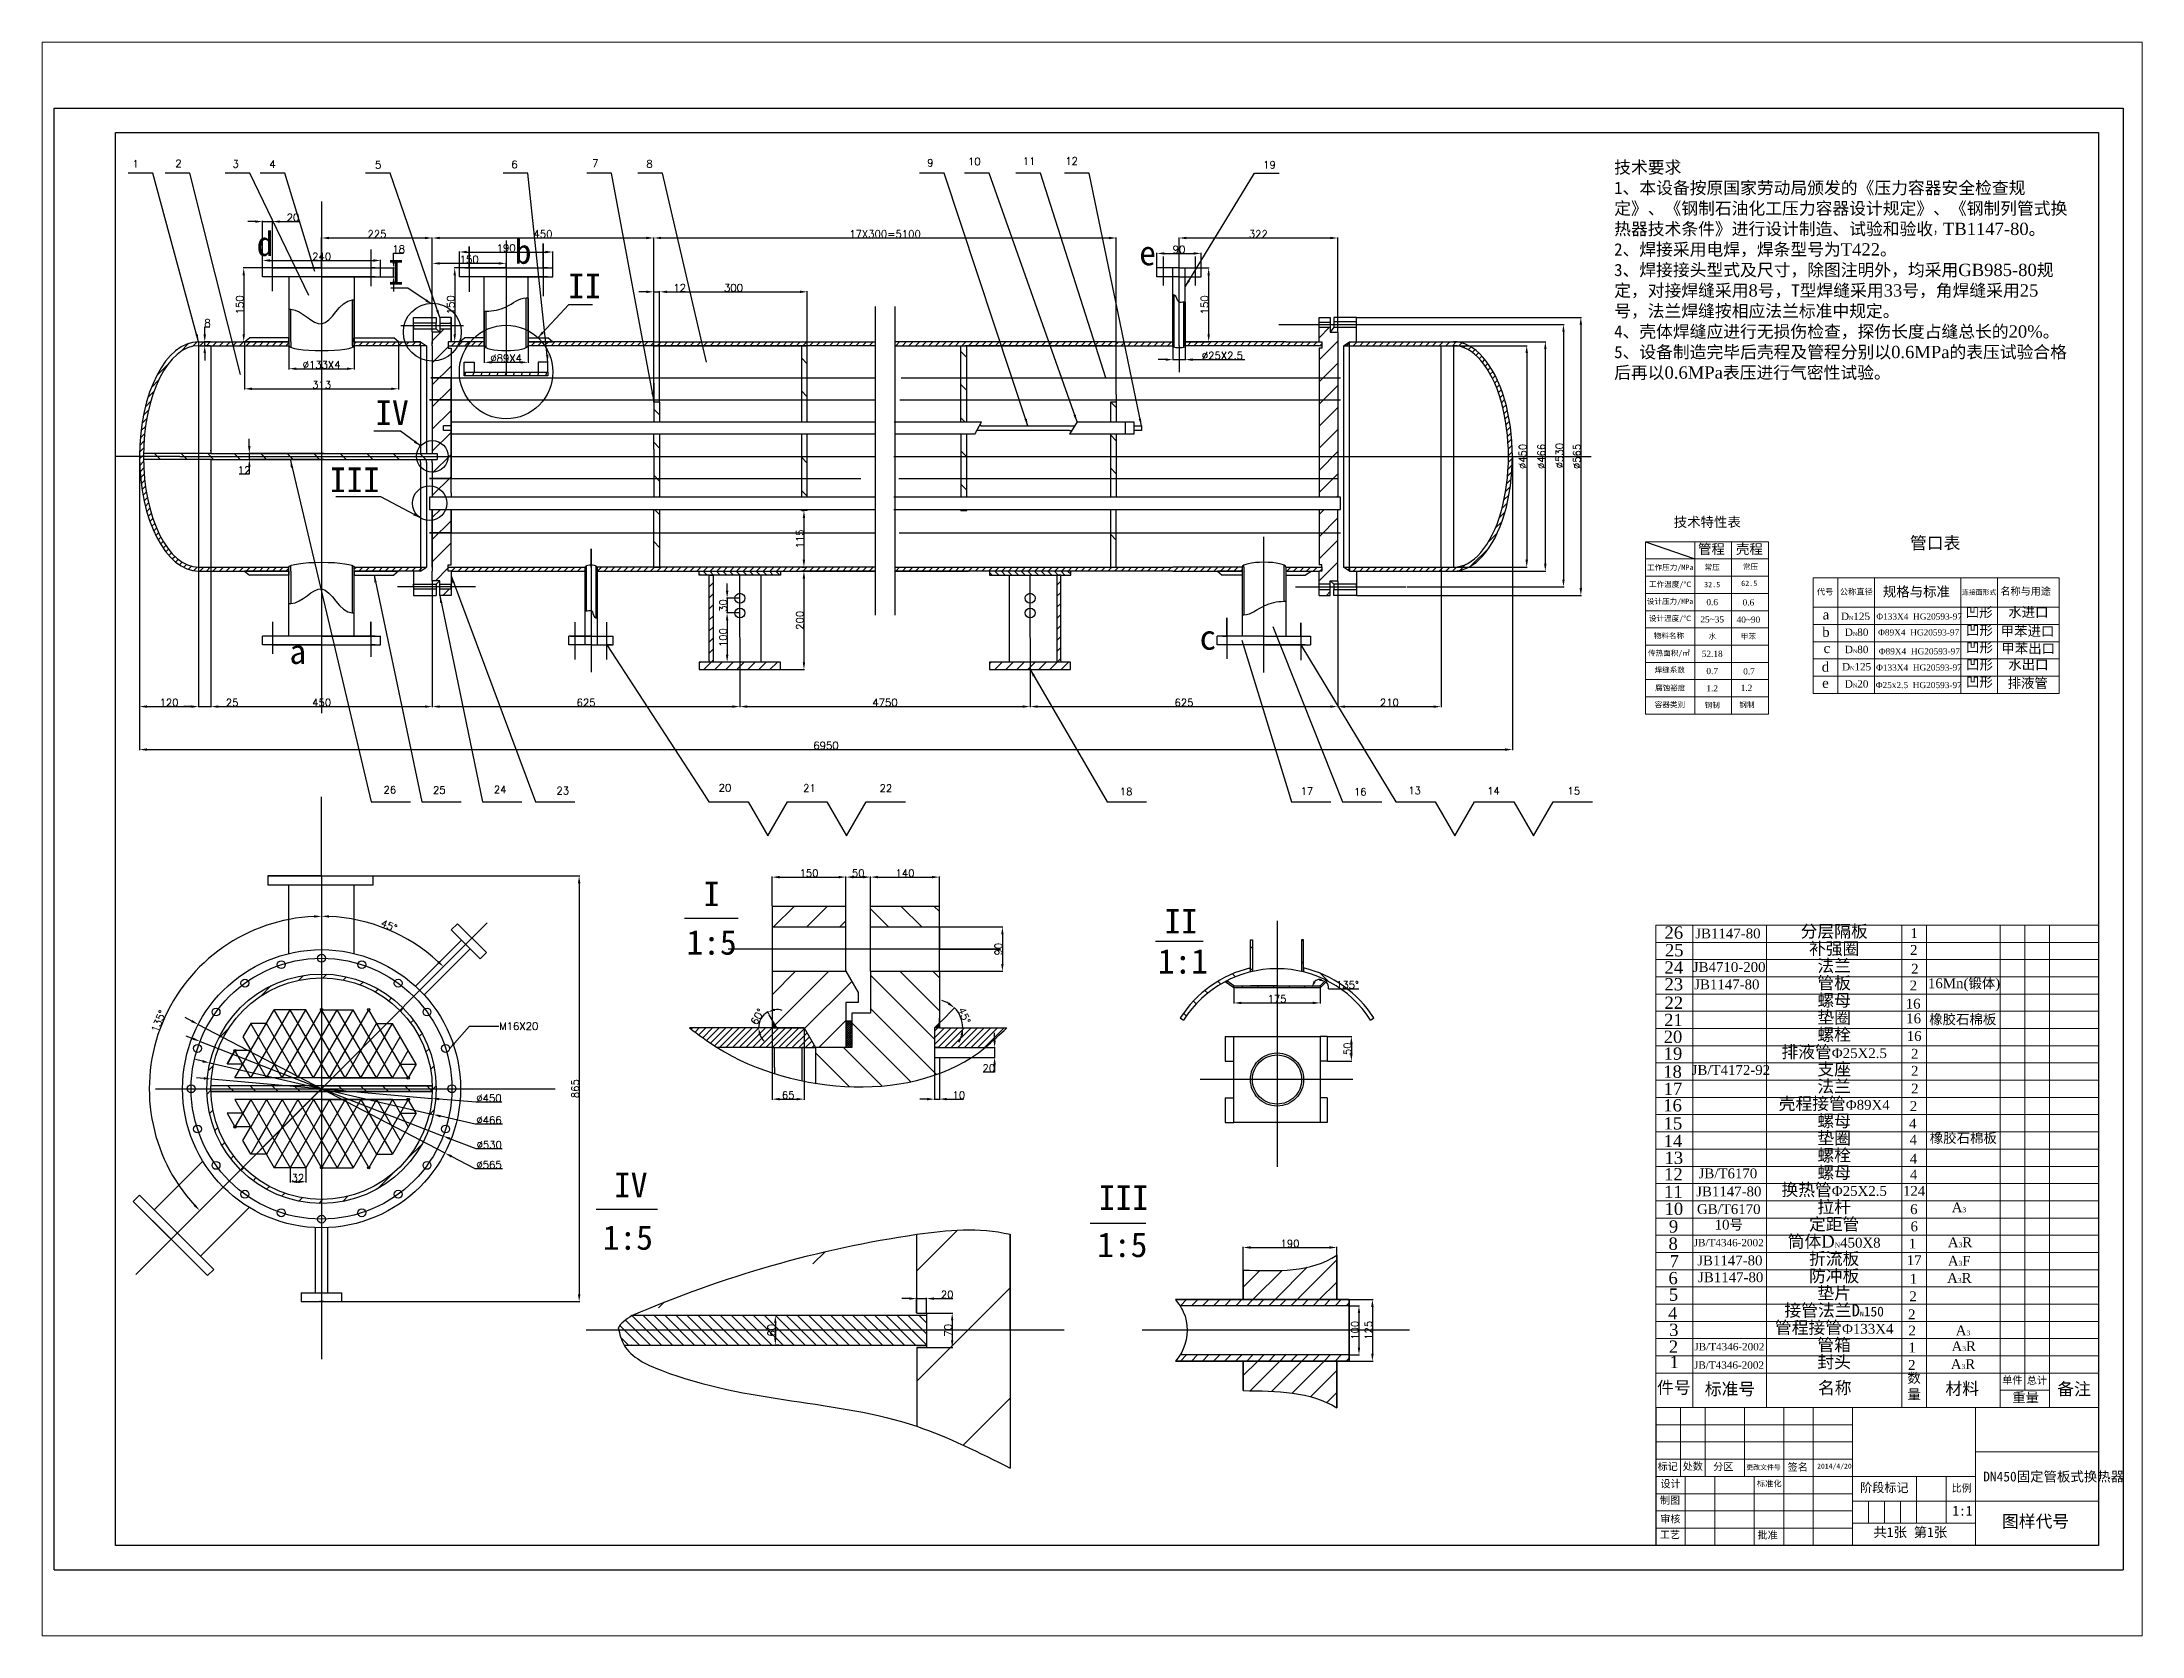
# Paper-space layout '布局2' of a CAD drawing. Header units: millimetres. Extents: x 26 to 231, y 20 to 176.
# The model-space entities are those that its viewports show. They can reach past a viewport. Long polylines and large blocks are cut down to what shows.
import ezdxf

# ---------------------------------------------------------------- set-up
doc = ezdxf.new("R2010")
doc.units = ezdxf.units.MM
for name, pattern in [('ACAD_ISO02W100', [15, 12, -3]), ('ACAD_ISO03W100', [30, 12, -18]), ('PHANTOMX2', [127, 63.5, -12.7, 12.7, -12.7, 12.7, -12.7])]:
    doc.linetypes.add(name, pattern=pattern)
doc.layers.add('点划线', color=10, linetype='Continuous')
doc.layers.add('细实线', color=7, linetype='Continuous', lineweight=15)
doc.styles.get("Standard").update_dxf_attribs({"font": 'txt', "bigfont": 'gbcbig.shx'})
doc.dimstyles.new('ISO-25', dxfattribs={"dimtxt": 15, "dimasz": 15, "dimexe": 1.25, "dimexo": 0.625, "dimtad": 1, "dimtoh": 1, "dimtxsty": 'Standard', "dimcen": 10, "dimadec": 0, "dimazin": 0, "dimtfac": 1, "dimtmove": 0, "dimatfit": 3, "dimfxl": 0, "dimarcsym": 0})
pattern_1 = [(45, (205.849, -107.269), (-6.73519, 6.73519), [])]
pattern_2 = [(45, (205.85, -356.563), (-22.45064, 22.45064), [])]

psp = doc.layouts.new('布局2')

msp = doc.modelspace()

# ---------------------------------------------------------------- texts
at = {"lineweight": 25}
for s, insert, char_height, attachment_point in [('1', (280.717, 1184.306), 15, 9), ('2', (367.772, 1184.807), 15, 9), ('5', (773.679, 1181.954), 15, 9), ('6', (1050.618, 1182.886), 15, 9), ('7', (1214.672, 1185.014), 15, 9), ('10', (1991.491, 1188.626), 15, 9), ('12', (2189.191, 1189.842), 15, 9), ('19', (2565.561, 1197.013), 15, 1), ('{\\fSimSun|b0|i0|c134|p2;I}', (820.618, 946.143), 50, 9), ('{\\fSimSun|b0|i0|c134|p2;II}', (1152.817, 968.278), 50, 1), ('M16X20', (1012.846, -552.943), 15, 1)]:
    msp.add_mtext(s, dxfattribs=dict(at, insert=insert, char_height=char_height, attachment_point=attachment_point))
for s, insert, char_height, width, attachment_point in [('3', (471.123, 1198.719), 15, 164.30797, 1), ('4', (545.921, 1198.469), 15, 40.40757, 1), ('8', (1312.072, 1198.95), 15, 188.46031, 1), ('9', (1882.924, 1201.076), 15, 135.10864, 1), ('11', (2077.253, 1204.708), 15, 180.59612, 1), ('{\\fSimSun|b0|i0|c134|p2;IV}', (761.223, 711.26), 50, 115.77888, 1), ('{\\fSimSun|b0|i0|c134|p2;III}', (770.583, 524.656), 50, 57.54401, 9), ('26', (778.075, -72.617), 15, 146.72221, 1), ('25', (878.47, -73.081), 15, 101.51667, 1), ('24', (1002.129, -72.152), 15, 70.12435, 1), ('23', (1129.386, -74.378), 15, 260.67162, 1), ('20', (1459.132, -68.385), 15, 474.65971, 1), ('21', (1630.901, -68.965), 15, 300.55877, 1), ('22', (1786.12, -69.439), 15, 302.20116, 1), ('18', (2274.303, -76.328), 15, 202.66641, 1), ('17', (2641.816, -75.611), 15, 66.66617, 1), ('16', (2750.114, -76.802), 15, 184.9504, 1), ('13', (2860.554, -74.244), 15, 494.37848, 1), ('14', (3021.004, -74.98), 15, 366.05971, 1), ('15', (3184.162, -74.98), 15, 132.18823, 1), ('{\\fSimSun|b0|i0|c134|p2;I}', (1427.793, -266.426), 50, 281.381, 1), ('{\\fSimSun|b0|i0|c134|p2;II}', (2364.731, -322.017), 50, 42.95946, 1), ('{\\fSimSun|b0|i0|c134|p2;1:5}', (1393.652, -365.066), 50, 207.68598, 1), ('{\\fSimSun|b0|i0|c134|p2;1:1}', (2351.431, -403.476), 50, 104.75045, 1), ('{\\fSimSun|b0|i0|c134|p2;IV}', (1246.49, -857.986), 50, 196.96637, 1), ('{\\fSimSun|b0|i0|c134|p2;III}', (2231.092, -883.591), 50, 551.51549, 1), ('{\\fSimSun|b0|i0|c134|p2;1:5}', (1223.51, -964.556), 50, 290.52538, 1), ('{\\fSimSun|b0|i0|c134|p2;1:5}', (2228.368, -979.366), 50, 129.60099, 1), ('{\\fSimSun|b0|i0|c134|p2;制图}', (3372.058, -1515.788), 15, 205.25401, 1)]:
    msp.add_mtext(s, dxfattribs=dict(at, insert=insert, char_height=char_height, width=width, attachment_point=attachment_point))
at = {"linetype": 'ACAD_ISO03W100', "lineweight": 25, "attachment_point": 1}
for s, insert, char_height, width in [('{\\fSimSun|b0|i0|c134|p2;d}', (520.226, 1054.305), 50, 119.03753), ('{\\fSimSun|b0|i0|c134|p2;b}', (1044.716, 1038.57), 50, 196.67069), ('{\\fSimSun|b0|i0|c134|p2;e}', (2313.814, 1035.481), 50, 236.34986), ('{\\fSimSun|b0|i0|c134|p2;a}', (586.86, 225.649), 50, 323.49887), ('{\\fSimSun|b0|i0|c134|p2;c}', (2436.285, 254.593), 50, 189.76997), ('{\\fSimSun|b0|i0|c134|p2;标记}', (3367.408, -1447.43), 15, 246.95641), ('{\\fSimSun|b0|i0|c134|p2;处数}', (3418.291, -1446.916), 15, 122.9584), ('{\\fSimSun|b0|i0|c134|p2;分区}', (3480.381, -1447.679), 15, 126.77698), ('{\\fSimSun|b0|i0|c134|p2;更改文件号}', (3547.588, -1451.493), 10, 157.32564), ('{\\fSimSun|b0|i0|c134|p2;签名}', (3631.597, -1448.442), 15, 118.37609), ('{\\fSimSun|b0|i0|c134|p2;2014/4/20}', (3691.414, -1449.075), 10, 106.15662), ('{\\fSimSun|b0|i0|c134|p2;设计}', (3373.011, -1482.428), 15, 105.39291), ('{\\fSimSun|b0|i0|c134|p2;标准化}', (3568.972, -1483.533), 12, 118.37609), ('{\\fSimSun|b0|i0|c134|p2;阶段标记}', (3778.994, -1488.873), 18, 104.62919), ('{\\fSimSun|b0|i0|c134|p2;比例}', (3964.783, -1491.226), 15, 81.71769), ('{\\fSimSun|b0|i0|c134|p2;DN450固定管板式换热器}', (4029.029, -1465.259), 20, 389.49551), ('{\\fSimSun|b0|i0|c134|p2;1:1}', (3966.31, -1534.709), 20, 14.51061), ('{\\fSimSun|b0|i0|c134|p2;审核}', (3372.697, -1553.717), 15, 101.57432), ('{\\fSimSun|b0|i0|c134|p2;共1张 第1张}', (3805.93, -1578.192), 20, 158.08936), ('{\\fSimSun|b0|i0|c134|p2;图样代号}', (4067.214, -1553.751), 25, 239.80705), ('{\\fSimSun|b0|i0|c134|p2;工艺}', (3371.933, -1585.757), 15, 151.21589), ('{\\fSimSun|b0|i0|c134|p2;批准}', (3570.499, -1586.52), 15, 121.43096)]:
    msp.add_mtext(s, dxfattribs=dict(at, insert=insert, char_height=char_height, width=width))
at = {"layer": '细实线'}
for s, insert, char_height, width, attachment_point in [('{\\fSimSun|b0|i0|c134|p2;\\H1.667x;技术要求\\H0.6x;\\P\\H1.667x;1、本设备按原国家劳动局颁发的《压力容器安全检查规定》、《钢制石油化工压力容器设计规定》、《钢制列管式换热器技术条件》进行设计制造、试验和验收\\Ftxt,gbcbig|c134;，\\fTimes New Roman|b0|i0|c186|p18;TB1147-80\\fSimSun|b0|i0|c134|p2;。\\P2、焊接采用电焊，焊条型号为\\fTimes New Roman|b0|i0|c186|p18;T422\\fSimSun|b0|i0|c134|p2;。\\P3、焊接接头型式及尺寸，除图注明外，均采用\\fTimes New Roman|b0|i0|c186|p18;GB985-80\\fSimSun|b0|i0|c134|p2;规定，对接焊缝采用\\fTimes New Roman|b0|i0|c186|p18;8\\fSimSun|b0|i0|c134|p2;号，T型焊缝采用\\fTimes New Roman|b0|i0|c186|p18;33\\fSimSun|b0|i0|c134|p2;号，角焊缝采用\\fTimes New Roman|b0|i0|c186|p18;25\\fSimSun|b0|i0|c134|p2;号，法兰焊缝按相应法兰标准中规定。\\P4、壳体焊缝应进行无损伤检查，探伤长度占缝总长的\\fTimes New Roman|b0|i0|c186|p18;20%\\fSimSun|b0|i0|c134|p2;。\\P5、设备制造完毕后壳程及管程分别以\\fTimes New Roman|b0|i0|c186|p18;0.6MPa\\fSimSun|b0|i0|c134|p2;的表压试验合格后再以\\fTimes New Roman|b0|i0|c186|p18;0.6MPa\\fSimSun|b0|i0|c134|p2;表压进行气密性试验。}', (3279.041, 1196.998), 15, 920.32101, 1), ('{\\fSimSun|b0|i0|c134|p2;技术特性表}', (3468.191, 473.924), 20, 249.16447, 2), ('{\\fSimSun|b0|i0|c134|p2;管口表}', (3931.38, 433.75), 25, 500, 2), ('{\\fSimSun|b0|i0|c134|p2;管程}', (3476.741, 419.002), 20, 75, 2), ('{\\fSimSun|b0|i0|c134|p2;壳程}', (3553.786, 419.002), 20, 75, 2), ('{\\fSimSun|b0|i0|c134|p2;工作压力/MPa}', (3393.026, 377.112), 11, 100, 2), ('{\\fSimSun|b0|i0|c134|p2;工作温度/℃}', (3393.026, 342.864), 11, 100, 2), ('{\\fSimSun|b0|i0|c134|p2;32.5}', (3478.25, 342.38), 11, 75, 2), ('{\\fSimSun|b0|i0|c134|p2;常压}', (3478.25, 377.38), 11, 75, 2), ('{\\fSimSun|b0|i0|c134|p2;62.5}', (3553.505, 344.772), 11, 75, 2), ('{\\fSimSun|b0|i0|c134|p2;常压}', (3556.056, 378.428), 11, 75, 2), ('{\\fSimSun|b0|i0|c134|p2;设计压力/MPa}', (3392.65, 308.24), 11, 100, 2), ('{\\fTimes New Roman|b0|i0|c186|p18;0.6}', (3478.25, 307.38), 12.5, 75, 2), ('{\\fTimes New Roman|b0|i0|c186|p18;0.6}', (3551.846, 306.89), 12.5, 75, 2), ('{\\fSimSun|b0|i0|c134|p2;代号}', (3707.661, 328.246), 12, 50, 2), ('{\\fSimSun|b0|i0|c134|p2;公称直径}', (3737.433, 328.246), 12, 75, 1), ('{\\fSimSun|b0|i0|c134|p2;规格与标准}', (3893.239, 332.511), 20, 175, 2), ('{\\fSimSun|b0|i0|c134|p2;连接面形式}', (4020.843, 326.203), 10, 75, 2), ('{\\fSimSun|b0|i0|c134|p2;名称与用途}', (4115.389, 330.97), 15, 125, 2), ('{\\fSimSun|b0|i0|c134|p2;设计温度/℃}', (3392.65, 273.616), 11, 100, 2), ('{\\fTimes New Roman|b0|i0|c186|p18;25~35}', (3478.25, 272.38), 12.5, 75, 2), ('{\\fTimes New Roman|b0|i0|c186|p18;40~90}', (3551.846, 271.89), 12.5, 75, 2), ('{\\fTimes New Roman|b0|i0|c186|p18;a}', (3709.413, 285.91), 20, 50, 2), ('{\\fTimes New Roman|b0|i0|c186|p18;D\\H0.5333x;N\\H1.875x;125}', (3769.48, 279.769), 15, 75, 2), ('{\\fTimes New Roman|b0|i0|c134|p18;Φ\\fTimes New Roman|b0|i0|c186|p18;133X4  HG20593-97}', (3811.752, 271.856), 12.5, 175, 4), ('{\\fSimSun|b0|i0|c134|p2;凹形}', (4020.843, 290.718), 20, 75, 2), ('{\\fSimSun|b0|i0|c134|p2;凹形}', (4021.432, 254.207), 20, 75, 2), ('{\\fSimSun|b0|i0|c134|p2;水进口}', (4120.843, 290.718), 20, 125, 2), ('{\\fSimSun|b0|i0|c134|p2;物料名称}', (3390.357, 238.233), 11, 100, 2), ('{\\fSimSun|b0|i0|c134|p2;水}', (3478.25, 237.38), 11, 75, 2), ('{\\fSimSun|b0|i0|c134|p2;甲苯}', (3551.846, 236.89), 11, 75, 2), ('{\\fTimes New Roman|b0|i0|c186|p18;b}', (3709.413, 250.376), 20, 50, 2), ('{\\fTimes New Roman|b0|i0|c186|p18;D\\H0.5333x;N\\H1.875x;80}', (3771.736, 247.462), 15, 75, 2), ('{\\fTimes New Roman|b0|i0|c134|p18;Φ\\fTimes New Roman|b0|i0|c186|p18;89X4  HG20593-97}', (3815.388, 239.615), 12.5, 175, 4), ('{\\fSimSun|b0|i0|c134|p2;凹形}', (4021.432, 219.207), 20, 75, 2), ('{\\fSimSun|b0|i0|c134|p2;甲苯进口}', (4064.479, 252.164), 20, 125, 1), ('{\\fSimSun|b0|i0|c134|p2;甲苯出口}', (4065.842, 216.967), 20, 125, 1), ('{\\fSimSun|b0|i0|c134|p2;传热面积/㎡}', (3390.357, 203.233), 11, 100, 2), ('{\\fTimes New Roman|b0|i0|c186|p18;52.18}', (3478.25, 202.38), 12.5, 75, 2), ('{\\fTimes New Roman|b0|i0|c186|p18;d}', (3708.343, 179.842), 20, 50, 2), ('{\\fTimes New Roman|b0|i0|c186|p18;c}', (3711.217, 217.66), 20, 50, 2), ('{\\fTimes New Roman|b0|i0|c186|p18;D\\H0.5333x;N\\H1.875x;125}', (3771.736, 177.462), 15, 75, 2), ('{\\fTimes New Roman|b0|i0|c186|p18;D\\H0.5333x;N\\H1.875x;80}', (3771.736, 212.462), 15, 75, 2), ('{\\fTimes New Roman|b0|i0|c134|p18;Φ\\fTimes New Roman|b0|i0|c186|p18;133X4  HG20593-97}', (3811.298, 168.253), 12.5, 175, 4), ('{\\fTimes New Roman|b0|i0|c134|p18;Φ\\fTimes New Roman|b0|i0|c186|p18;89X4  HG20593-97}', (3816.752, 201.21), 12.5, 175, 4), ('{\\fSimSun|b0|i0|c134|p2;凹形}', (4021.432, 184.207), 20, 75, 2), ('{\\fSimSun|b0|i0|c134|p2;水出口}', (4120.843, 184.207), 20, 125, 2), ('{\\fSimSun|b0|i0|c134|p2;焊缝系数}', (3391.919, 168.914), 11, 100, 2), ('{\\fSimSun|b0|i0|c134|p2;腐蚀裕度}', (3393.015, 132.453), 11, 100, 2), ('{\\fTimes New Roman|b0|i0|c186|p18;0.7}', (3478.25, 167.38), 12.5, 75, 2), ('{\\fTimes New Roman|b0|i0|c186|p18;1.2}', (3478.25, 132.38), 12.5, 75, 2), ('{\\fTimes New Roman|b0|i0|c186|p18;1.2}', (3547.96, 133.302), 12.5, 75, 2), ('{\\fTimes New Roman|b0|i0|c186|p18;0.7}', (3553.077, 166.756), 12.5, 75, 2), ('{\\fTimes New Roman|b0|i0|c186|p18;e}', (3708.343, 146.979), 20, 50, 2), ('{\\fTimes New Roman|b0|i0|c186|p18;D\\H0.5333x;N\\H1.875x;20}', (3771.736, 142.462), 15, 75, 2), ('{\\fTimes New Roman|b0|i0|c134|p18;Φ\\fTimes New Roman|b0|i0|c186|p18;25x2.5  HG20593-97}', (3810.616, 132.572), 12.5, 175, 4), ('{\\fSimSun|b0|i0|c134|p2;凹形}', (4021.432, 149.207), 20, 75, 2), ('{\\fSimSun|b0|i0|c134|p2;排液管}', (4119.48, 146.632), 20, 125, 2), ('{\\fSimSun|b0|i0|c134|p2;容器类别}', (3392.285, 98.549), 11, 100, 2), ('{\\fSimSun|b0|i0|c134|p2;钢制}', (3478.25, 97.38), 11, 75, 2), ('{\\fSimSun|b0|i0|c134|p2;钢制}', (3548.742, 98.132), 11, 75, 2), ('{\\fTimes New Roman|b0|i0|c186|p18;26}', (3400.27, -357.642), 25, 75, 2), ('{\\fTimes New Roman|b0|i0|c186|p18;JB1147-80}', (3510.192, -361.934), 20, 150, 2), ('{\\fSimSun|b0|i0|c134|p2;分层隔板}', (3726.129, -355.067), 25, 275, 2), ('{\\fTimes New Roman|b0|i0|c186|p18;1}', (3888.629, -361.17), 20, 50, 2), ('{\\fTimes New Roman|b0|i0|c186|p18;25}', (3401.129, -393.5), 25, 75, 2), ('{\\fSimSun|b0|i0|c134|p2;补强圈}', (3726.129, -390.067), 25, 275, 2), ('{\\fSimSun|b0|i0|c134|p2;\\H2x;法兰}', (3726.129, -425.067), 12.5, 275, 2), ('{\\fTimes New Roman|b0|i0|c186|p18;2}', (3887.865, -395.407), 20, 50, 2), ('{\\fTimes New Roman|b0|i0|c186|p18;24}', (3400.27, -428.5), 25, 75, 2), ('{\\fTimes New Roman|b0|i0|c186|p18;23}', (3400.27, -462.642), 25, 75, 2), ('{\\fTimes New Roman|b0|i0|c186|p18;JB4710-200}', (3512.77, -430.217), 20, 150, 2), ('{\\fTimes New Roman|b0|i0|c186|p18;JB1147-80}', (3507.965, -465.475), 20, 150, 2), ('{\\fSimSun|b0|i0|c134|p2;管板}', (3726.129, -460.067), 25, 275, 2), ('{\\fTimes New Roman|b0|i0|c186|p18;2}', (3887.063, -467.773), 20, 50, 2), ('{\\fTimes New Roman|b0|i0|c186|p18;2}', (3890.093, -433.56), 20, 50, 2), ('{\\fTimes New Roman|b0|i0|c186|p18;16Mn(\\fSimSun|b0|i0|c134|p2;锻体\\fTimes New Roman|b0|i0|c186|p18;)}', (3916.684, -463.118), 20, 150, 1), ('{\\fTimes New Roman|b0|i0|c186|p18;22}', (3400.27, -500.217), 25, 75, 2), ('{\\fSimSun|b0|i0|c134|p2;螺母}', (3726.129, -495.067), 25, 275, 2), ('{\\fTimes New Roman|b0|i0|c186|p18;16}', (3886.582, -504.608), 20, 50, 2), ('{\\fTimes New Roman|b0|i0|c186|p18;21}', (3399.41, -535.217), 25, 75, 2), ('{\\fSimSun|b0|i0|c134|p2;垫圈}', (3726.129, -530.067), 25, 275, 2), ('{\\fTimes New Roman|b0|i0|c186|p18;16}', (3887.574, -534.471), 20, 50, 2), ('{\\fSimSun|b0|i0|c134|p2;橡胶石棉板}', (3987.418, -536.367), 20, 150, 2), ('{\\fTimes New Roman|b0|i0|c186|p18;20}', (3398.551, -569.359), 25, 75, 2), ('{\\fSimSun|b0|i0|c134|p2;\\H2x;排液管\\fTimes New Roman|b0|i0|c134|p18;\\H0.8x;Φ\\fTimes New Roman|b0|i0|c186|p18;25X2.5}', (3726.129, -600.067), 12.5, 275, 2), ('{\\fSimSun|b0|i0|c134|p2;螺栓}', (3726.129, -565.067), 25, 275, 2), ('{\\fTimes New Roman|b0|i0|c186|p18;16}', (3888.663, -570.315), 20, 50, 2), ('{\\fTimes New Roman|b0|i0|c186|p18;18}', (3397.692, -640.217), 25, 75, 2), ('{\\fTimes New Roman|b0|i0|c186|p18;19}', (3398.551, -603.5), 25, 75, 2), ('{\\fTimes New Roman|b0|i0|c186|p18;JB/T4172-92}', (3516.207, -639.359), 20, 150, 2), ('{\\fSimSun|b0|i0|c134|p2;支座}', (3726.129, -635.067), 25, 275, 2), ('{\\fTimes New Roman|b0|i0|c186|p18;2}', (3889.67, -606.381), 20, 50, 2), ('{\\fTimes New Roman|b0|i0|c186|p18;17}', (3398.551, -675.217), 25, 75, 2), ('{\\fSimSun|b0|i0|c134|p2;\\H2x;法兰}', (3726.129, -670.067), 12.5, 275, 2), ('{\\fTimes New Roman|b0|i0|c186|p18;2}', (3889.863, -640.985), 20, 50, 2), ('{\\fTimes New Roman|b0|i0|c186|p18;2}', (3890.058, -677.074), 20, 50, 2), ('{\\fTimes New Roman|b0|i0|c186|p18;16}', (3397.692, -708.5), 25, 75, 2), ('{\\fSimSun|b0|i0|c134|p2;\\H2x;壳程接管\\fTimes New Roman|b0|i0|c134|p18;\\H0.8x;Φ\\fTimes New Roman|b0|i0|c186|p18;89X4}', (3726.129, -705.067), 12.5, 275, 2), ('{\\fTimes New Roman|b0|i0|c186|p18;2}', (3887.4, -712.705), 20, 50, 2), ('{\\fTimes New Roman|b0|i0|c186|p18;15}', (3398.551, -745.217), 25, 75, 2), ('{\\fSimSun|b0|i0|c134|p2;螺母}', (3726.129, -740.067), 25, 275, 2), ('{\\fTimes New Roman|b0|i0|c186|p18;4}', (3885.783, -748.157), 20, 50, 2), ('{\\fTimes New Roman|b0|i0|c186|p18;14}', (3398.551, -781.076), 25, 75, 2), ('{\\fSimSun|b0|i0|c134|p2;螺栓}', (3726.129, -810.067), 25, 275, 2), ('{\\fSimSun|b0|i0|c134|p2;垫圈}', (3726.129, -775.067), 25, 275, 2), ('{\\fTimes New Roman|b0|i0|c186|p18;4}', (3886.883, -780.994), 20, 50, 2), ('{\\fSimSun|b0|i0|c134|p2;橡胶石棉板}', (3988.629, -777.355), 20, 150, 2), ('{\\fTimes New Roman|b0|i0|c186|p18;12}', (3399.41, -848.5), 25, 75, 2), ('{\\fTimes New Roman|b0|i0|c186|p18;13}', (3400.27, -815.217), 25, 75, 2), ('{\\fTimes New Roman|b0|i0|c186|p18;JB/T6170}', (3510.192, -849.359), 20, 150, 2), ('{\\fSimSun|b0|i0|c134|p2;螺母}', (3726.129, -845.067), 25, 275, 2), ('{\\fTimes New Roman|b0|i0|c186|p18;4}', (3887.461, -819.323), 20, 50, 2), ('{\\fTimes New Roman|b0|i0|c186|p18;4}', (3887.673, -851.753), 20, 50, 2), ('{\\fTimes New Roman|b0|i0|c186|p18;11}', (3399.41, -884.359), 25, 75, 2), ('{\\fTimes New Roman|b0|i0|c186|p18;JB1147-80}', (3511.99, -886.046), 20, 150, 2), ('{\\fSimSun|b0|i0|c134|p2;换热管\\fTimes New Roman|b0|i0|c134|p18;\\H0.8x;Φ\\fTimes New Roman|b0|i0|c186|p18;25X2.5}', (3726.129, -880.067), 25, 275, 2), ('{\\fTimes New Roman|b0|i0|c186|p18;124}', (3888.629, -884.843), 20, 50, 2), ('{\\fTimes New Roman|b0|i0|c186|p18;10}', (3400.365, -918.881), 25, 75, 2), ('{\\fTimes New Roman|b0|i0|c186|p18;GB/T6170}', (3511.91, -921.934), 20, 150, 2), ('{\\fSimSun|b0|i0|c134|p2;拉杆}', (3726.129, -915.067), 25, 275, 2), ('{\\fTimes New Roman|b0|i0|c186|p18;6}', (3888.057, -922.056), 20, 50, 2), ('{\\fTimes New Roman|b0|i0|c186|p18;A\\H0.5x;3}', (3979.677, -918.327), 20, 150, 2), ('{\\fTimes New Roman|b0|i0|c186|p18;9}', (3399.602, -954.644), 25, 75, 2), ('{\\fTimes New Roman|b0|i0|c186|p18;10\\fSimSun|b0|i0|c134|p2;号}', (3511.91, -953.5), 20, 150, 2), ('{\\fSimSun|b0|i0|c134|p2;筒体\\fTimes New Roman|b0|i0|c186|p18;D\\H0.4x;N\\H2x;450X8}', (3726.129, -985.067), 25, 275, 2), ('{\\fSimSun|b0|i0|c134|p2;定距管}', (3726.129, -950.067), 25, 275, 2), ('{\\fTimes New Roman|b0|i0|c186|p18;6}', (3888.842, -957.077), 20, 50, 2), ('{\\fTimes New Roman|b0|i0|c186|p18;8}', (3398.838, -989.644), 25, 75, 2), ('{\\fTimes New Roman|b0|i0|c186|p18;JB/T4346-2002}', (3511.755, -992.556), 15, 150, 2), ('{\\fSimSun|b0|i0|c134|p2;折流板}', (3726.129, -1020.067), 25, 275, 2), ('{\\fTimes New Roman|b0|i0|c186|p18;1}', (3885.336, -991.96), 20, 50, 2), ('{\\fTimes New Roman|b0|i0|c186|p18;A\\H0.5x;3\\H2x;R}', (3957.075, -989.379), 20, 150, 1), ('{\\fTimes New Roman|b0|i0|c186|p18;6}', (3398.838, -1059.644), 25, 75, 2), ('{\\fTimes New Roman|b0|i0|c186|p18;7}', (3401.129, -1025.407), 25, 75, 2), ('{\\fTimes New Roman|b0|i0|c186|p18;JB1147-80}', (3514.105, -1026.238), 20, 150, 2), ('{\\fTimes New Roman|b0|i0|c186|p18;JB1147-80}', (3515.849, -1060.401), 20, 150, 2), ('{\\fSimSun|b0|i0|c134|p2;防冲板}', (3726.129, -1055.067), 25, 275, 2), ('{\\fTimes New Roman|b0|i0|c186|p18;17}', (3888.629, -1025.798), 20, 50, 2), ('{\\fTimes New Roman|b0|i0|c186|p18;1}', (3887.227, -1063.56), 20, 50, 2), ('{\\fTimes New Roman|b0|i0|c186|p18;A\\H0.5x;3\\H2x;R}', (3955.681, -1061.804), 20, 150, 1), ('{\\fTimes New Roman|b0|i0|c186|p18;A\\H0.5x;3\\H2x;F}', (3980.228, -1026.933), 20, 150, 2), ('{\\fTimes New Roman|b0|i0|c186|p18;5}', (3399.602, -1093.118), 25, 75, 2), ('{\\fSimSun|b0|i0|c134|p2;垫片}', (3726.129, -1090.067), 25, 275, 2), ('{\\fTimes New Roman|b0|i0|c186|p18;2}', (3886.534, -1099.057), 20, 50, 2), ('{\\fTimes New Roman|b0|i0|c186|p18;4}', (3398.074, -1131.17), 25, 75, 2), ('{\\fSimSun|b0|i0|c134|p2;接管法兰D\\H0.4x;N\\H2x;150}', (3726.129, -1125.067), 25, 275, 2), ('{\\fTimes New Roman|b0|i0|c186|p18;2}', (3883.941, -1135.71), 20, 50, 2), ('{\\fTimes New Roman|b0|i0|c186|p18;3}', (3400.365, -1164.644), 25, 75, 2), ('{\\fSimSun|b0|i0|c134|p2;管程接管\\fTimes New Roman|b0|i0|c134|p18;\\H0.8x;Φ\\fTimes New Roman|b0|i0|c186|p18;133X4}', (3726.129, -1160.067), 25, 275, 2), ('{\\fSimSun|b0|i0|c134|p2;管箱}', (3726.129, -1195.067), 25, 275, 2), ('{\\fTimes New Roman|b0|i0|c186|p18;2}', (3884.741, -1168.56), 20, 50, 2), ('{\\fTimes New Roman|b0|i0|c186|p18;A\\H0.5x;3}', (3987.865, -1168.458), 20, 150, 2), ('{\\fTimes New Roman|b0|i0|c186|p18;2}', (3399.602, -1198.881), 25, 75, 2), ('{\\fTimes New Roman|b0|i0|c186|p18;1}', (3401.129, -1230.067), 25, 75, 2), ('{\\fTimes New Roman|b0|i0|c186|p18;JB/T4346-2002}', (3513.126, -1203.932), 15, 150, 2), ('{\\fSimSun|b0|i0|c134|p2;封头}', (3726.129, -1230.067), 25, 275, 2), ('{\\fTimes New Roman|b0|i0|c186|p18;1}', (3884.662, -1203.063), 20, 50, 2), ('{\\fTimes New Roman|b0|i0|c186|p18;A\\H0.5x;3\\H2x;R}', (3987.865, -1236.933), 20, 150, 2), ('{\\fTimes New Roman|b0|i0|c186|p18;A\\H0.5x;3\\H2x;R}', (3964.594, -1200.427), 20, 150, 1), ('{\\fSimSun|b0|i0|c134|p2;件号}', (3400.365, -1281.85), 25, 75, 2), ('{\\fTimes New Roman|b0|i0|c186|p18;JB/T4346-2002}', (3512.38, -1241.291), 15, 150, 2), ('{\\fSimSun|b0|i0|c134|p2;名称}', (3727.212, -1282.38), 25, 275, 2), ('{\\fSimSun|b0|i0|c134|p2;数量}', (3888.629, -1265.067), 20, 50, 2), ('{\\fTimes New Roman|b0|i0|c186|p18;2}', (3883.941, -1238.56), 20, 50, 2), ('{\\fSimSun|b0|i0|c134|p2;单件}', (4067.767, -1271.782), 15, 50, 1), ('{\\fSimSun|b0|i0|c134|p2;总计}', (4138.112, -1272.299), 15, 50, 2), ('{\\fSimSun|b0|i0|c134|p2;标准号}', (3514.393, -1284.901), 25, 150, 2), ('{\\fSimSun|b0|i0|c134|p2;材料}', (3986.338, -1284.138), 25, 150, 2), ('{\\fSimSun|b0|i0|c134|p2;重量}', (4115.157, -1304.644), 20, 100, 2), ('{\\fSimSun|b0|i0|c134|p2;备注}', (4213.629, -1284.901), 25, 100, 2)]:
    msp.add_mtext(s, dxfattribs=dict(at, insert=insert, char_height=char_height, width=width, attachment_point=attachment_point))

# ---------------------------------------------------------------- blocks, each defined once
blk = doc.blocks.new('*D1')
at = {"color": 0, "lineweight": -2, "transparency": 16777216}
for p, q in [((542.6, 980.1), (492.7, 980.1)), ((493.9, 965.1), (493.9, 845.1)), ((585.1, 830.1), (492.7, 830.1))]:
    blk.add_line(p, q, dxfattribs=at)
at = {"color": 0, "lineweight": 25, "transparency": 16777216}
for points in [[(491.4, 965.1), (496.4, 965.1), (493.9, 980.1)], [(491.4, 845.1), (496.4, 845.1), (493.9, 830.1)]]:
    blk.add_solid(points, dxfattribs=at)
at = {"layer": 'Defpoints', "color": 0, "lineweight": 25, "transparency": 16777216}
for p in [(543.2, 980.1), (493.9, 830.1), (585.7, 830.1)]:
    blk.add_point(p, dxfattribs=at)
at = {"color": 0, "lineweight": 25, "transparency": 16777216, "insert": (485.8, 905.1), "char_height": 15, "attachment_point": 5, "rotation": 90}
blk.add_mtext('150', dxfattribs=at)
blk = doc.blocks.new('*D2')
at = {"color": 0, "lineweight": -2, "transparency": 16777216}
for p, q in [((877.2, 850.2), (877.2, 1042.2)), ((892.2, 1040.9), (1312.2, 1040.9)), ((1327.2, 722.7), (1327.2, 1042.2))]:
    blk.add_line(p, q, dxfattribs=at)
at = {"color": 0, "lineweight": 25, "transparency": 16777216}
for points in [[(892.2, 1043.4), (892.2, 1038.4), (877.2, 1040.9)], [(1312.2, 1043.4), (1312.2, 1038.4), (1327.2, 1040.9)]]:
    blk.add_solid(points, dxfattribs=at)
at = {"layer": 'Defpoints', "color": 0, "lineweight": 25, "transparency": 16777216}
for p in [(1327.2, 1040.9), (877.2, 849.6), (1327.2, 722.1)]:
    blk.add_point(p, dxfattribs=at)
at = {"color": 0, "lineweight": 25, "transparency": 16777216, "insert": (1102.2, 1049), "char_height": 15, "attachment_point": 5}
blk.add_mtext('450', dxfattribs=at)
blk = doc.blocks.new('*D3')
at = {"color": 0, "lineweight": -2, "transparency": 16777216}
for p, q in [((1327.2, 1041.5), (1327.2, 1042.2)), ((1342.2, 1040.9), (2252.2, 1040.9)), ((2267.2, 722.7), (2267.2, 1042.2))]:
    blk.add_line(p, q, dxfattribs=at)
at = {"color": 0, "lineweight": 30, "transparency": 16777216}
for points in [[(1342.2, 1043.4), (1342.2, 1038.4), (1327.2, 1040.9)], [(2252.2, 1043.4), (2252.2, 1038.4), (2267.2, 1040.9)]]:
    blk.add_solid(points, dxfattribs=at)
at = {"layer": 'Defpoints', "color": 0, "lineweight": 30, "transparency": 16777216}
for p in [(1327.2, 1040.9), (2267.2, 1040.9), (2267.2, 722.1)]:
    blk.add_point(p, dxfattribs=at)
at = {"color": 0, "lineweight": 25, "transparency": 16777216, "insert": (1797.2, 1049), "char_height": 15, "attachment_point": 5}
blk.add_mtext('17X300=5100', dxfattribs=at)
blk = doc.blocks.new('*D4')
at = {"color": 0, "lineweight": -2, "transparency": 16777216}
for p, q in [((2436.8, 980.1), (2456.1, 980.1)), ((2454.9, 965.1), (2454.9, 845.1)), ((2407.8, 830.1), (2456.1, 830.1))]:
    blk.add_line(p, q, dxfattribs=at)
at = {"color": 0, "lineweight": 25, "transparency": 16777216}
for points in [[(2452.4, 965.1), (2457.4, 965.1), (2454.9, 980.1)], [(2452.4, 845.1), (2457.4, 845.1), (2454.9, 830.1)]]:
    blk.add_solid(points, dxfattribs=at)
at = {"layer": 'Defpoints', "color": 0, "lineweight": 25, "transparency": 16777216}
for p in [(2436.2, 980.1), (2407.2, 830.1), (2454.9, 830.1)]:
    blk.add_point(p, dxfattribs=at)
at = {"color": 0, "lineweight": 25, "transparency": 16777216, "insert": (2446.7, 905.1), "char_height": 15, "attachment_point": 5, "rotation": 90}
blk.add_mtext('150', dxfattribs=at)
blk = doc.blocks.new('*D5')
at = {"color": 0, "lineweight": -2, "transparency": 16777216}
for p, q in [((2952.8, 822.1), (3102.5, 822.1)), ((3101.3, 807.1), (3101.3, 387.1)), ((2952.8, 372.1), (3102.5, 372.1))]:
    blk.add_line(p, q, dxfattribs=at)
at = {"color": 0, "lineweight": 25, "transparency": 16777216}
for points in [[(3098.8, 807.1), (3103.8, 807.1), (3101.3, 822.1)], [(3098.8, 387.1), (3103.8, 387.1), (3101.3, 372.1)]]:
    blk.add_solid(points, dxfattribs=at)
at = {"layer": 'Defpoints', "color": 0, "lineweight": 25, "transparency": 16777216}
for p in [(2952.2, 822.1), (2952.2, 372.1), (3101.3, 372.1)]:
    blk.add_point(p, dxfattribs=at)
at = {"color": 0, "lineweight": 25, "transparency": 16777216, "insert": (3093.1, 597.1), "char_height": 15, "attachment_point": 5, "rotation": 90}
blk.add_mtext('%%C450', dxfattribs=at)
blk = doc.blocks.new('*D6')
at = {"color": 0, "lineweight": -2, "transparency": 16777216}
for p, q in [((2952.8, 830.1), (3140.4, 830.1)), ((3139.1, 815.1), (3139.1, 379.1)), ((2952.8, 364.1), (3140.4, 364.1))]:
    blk.add_line(p, q, dxfattribs=at)
at = {"color": 0, "lineweight": 25, "transparency": 16777216}
for points in [[(3136.6, 815.1), (3141.6, 815.1), (3139.1, 830.1)], [(3136.6, 379.1), (3141.6, 379.1), (3139.1, 364.1)]]:
    blk.add_solid(points, dxfattribs=at)
at = {"layer": 'Defpoints', "color": 0, "lineweight": 25, "transparency": 16777216}
for p in [(2952.2, 830.1), (2952.2, 364.1), (3139.1, 364.1)]:
    blk.add_point(p, dxfattribs=at)
at = {"color": 0, "lineweight": 25, "transparency": 16777216, "insert": (3131, 597.1), "char_height": 15, "attachment_point": 5, "rotation": 90}
blk.add_mtext('%%C466', dxfattribs=at)
blk = doc.blocks.new('*D7')
at = {"color": 0, "lineweight": -2, "transparency": 16777216}
for p, q in [((2857.9, 865.3), (3177.3, 865.3)), ((3176, 850.3), (3176, 347.1)), ((2857.9, 332.1), (3177.3, 332.1))]:
    blk.add_line(p, q, dxfattribs=at)
at = {"color": 0, "lineweight": 25, "transparency": 16777216}
for points in [[(3173.5, 850.3), (3178.5, 850.3), (3176, 865.3)], [(3173.5, 347.1), (3178.5, 347.1), (3176, 332.1)]]:
    blk.add_solid(points, dxfattribs=at)
at = {"layer": 'Defpoints', "color": 0, "lineweight": 25, "transparency": 16777216}
for p in [(2857.2, 865.3), (2857.2, 332.1), (3176, 332.1)]:
    blk.add_point(p, dxfattribs=at)
at = {"color": 0, "lineweight": 25, "transparency": 16777216, "insert": (3167.9, 598.7), "char_height": 15, "attachment_point": 5, "rotation": 90}
blk.add_mtext('%%C530', dxfattribs=at)
blk = doc.blocks.new('*D8')
at = {"color": 0, "lineweight": -2, "transparency": 16777216}
for p, q in [((2755.8, 879.6), (3212.6, 879.6)), ((3211.3, 864.6), (3211.3, 329.6)), ((2755.8, 314.6), (3212.6, 314.6))]:
    blk.add_line(p, q, dxfattribs=at)
at = {"color": 0, "lineweight": 25, "transparency": 16777216}
for points in [[(3208.8, 864.6), (3213.8, 864.6), (3211.3, 879.6)], [(3208.8, 329.6), (3213.8, 329.6), (3211.3, 314.6)]]:
    blk.add_solid(points, dxfattribs=at)
at = {"layer": 'Defpoints', "color": 0, "lineweight": 25, "transparency": 16777216}
for p in [(2755.2, 879.6), (2755.2, 314.6), (3211.3, 314.6)]:
    blk.add_point(p, dxfattribs=at)
at = {"color": 0, "lineweight": 25, "transparency": 16777216, "insert": (3203.2, 597.1), "char_height": 15, "attachment_point": 5, "rotation": 90}
blk.add_mtext('%%C565', dxfattribs=at)
blk = doc.blocks.new('*D9')
at = {"color": 0, "lineweight": -2, "transparency": 16777216}
blk.add_arc((652.1, -687.4), 350.2, 92.4546, 222.5454, dxfattribs=at)
at = {"color": 0, "lineweight": 25, "transparency": 16777216}
for points in [[(637, -335), (637.1, -340), (652.1, -337.2)], [(395.9, -922.4), (392.3, -925.8), (404.5, -934.9)]]:
    blk.add_solid(points, dxfattribs=at)
at = {"layer": 'Defpoints', "color": 0, "lineweight": 25, "transparency": 16777216}
for p in [(652.1, -254.9), (404.5, -439.8), (652.1, -687.4), (274.6, -1064.8), (652.1, -1236.9)]:
    blk.add_point(p, dxfattribs=at)
at = {"color": 0, "lineweight": 25, "transparency": 16777216, "insert": (321, -550.2), "char_height": 15, "attachment_point": 5, "rotation": 67.5}
blk.add_mtext('135°', dxfattribs=at)
blk = doc.blocks.new('*D10')
at = {"color": 0, "lineweight": -2, "transparency": 16777216}
for p, q in [((1567.8, -315.7), (1567.8, -256.3)), ((1582.8, -257.5), (1702.8, -257.5)), ((1717.8, -315.7), (1717.8, -256.3))]:
    blk.add_line(p, q, dxfattribs=at)
at = {"color": 0, "lineweight": 25, "transparency": 16777216}
for points in [[(1582.8, -255), (1582.8, -260), (1567.8, -257.5)], [(1702.8, -255), (1702.8, -260), (1717.8, -257.5)]]:
    blk.add_solid(points, dxfattribs=at)
at = {"layer": 'Defpoints', "color": 0, "lineweight": 25, "transparency": 16777216}
for p in [(1717.8, -257.5), (1567.8, -316.3), (1717.8, -316.3)]:
    blk.add_point(p, dxfattribs=at)
at = {"color": 0, "lineweight": 25, "transparency": 16777216, "insert": (1642.8, -249.4), "char_height": 15, "attachment_point": 5}
blk.add_mtext('150', dxfattribs=at)
blk = doc.blocks.new('*D11')
at = {"color": 0, "lineweight": -2, "transparency": 16777216}
for p, q in [((1717.8, -315), (1717.8, -256.3)), ((1732.8, -257.5), (1752.8, -257.5)), ((1767.8, -315.7), (1767.8, -256.3))]:
    blk.add_line(p, q, dxfattribs=at)
at = {"color": 0, "lineweight": 25, "transparency": 16777216}
for points in [[(1732.8, -255), (1732.8, -260), (1717.8, -257.5)], [(1752.8, -255), (1752.8, -260), (1767.8, -257.5)]]:
    blk.add_solid(points, dxfattribs=at)
at = {"layer": 'Defpoints', "color": 0, "lineweight": 25, "transparency": 16777216}
for p in [(1767.8, -257.5), (1717.8, -315.7), (1767.8, -316.3)]:
    blk.add_point(p, dxfattribs=at)
at = {"color": 0, "lineweight": 25, "transparency": 16777216, "insert": (1742.8, -249.4), "char_height": 15, "attachment_point": 5}
blk.add_mtext('50', dxfattribs=at)
blk = doc.blocks.new('*D12')
at = {"color": 0, "lineweight": -2, "transparency": 16777216}
for p, q in [((1767.8, -315.7), (1767.8, -256.3)), ((1782.8, -257.5), (1892.8, -257.5)), ((1907.8, -315.7), (1907.8, -256.3))]:
    blk.add_line(p, q, dxfattribs=at)
at = {"color": 0, "lineweight": 25, "transparency": 16777216}
for points in [[(1782.8, -255), (1782.8, -260), (1767.8, -257.5)], [(1892.8, -255), (1892.8, -260), (1907.8, -257.5)]]:
    blk.add_solid(points, dxfattribs=at)
at = {"layer": 'Defpoints', "color": 0, "lineweight": 25, "transparency": 16777216}
for p in [(1907.8, -257.5), (1767.8, -316.3), (1907.8, -316.3)]:
    blk.add_point(p, dxfattribs=at)
at = {"color": 0, "lineweight": 25, "transparency": 16777216, "insert": (1837.8, -249.4), "char_height": 15, "attachment_point": 5}
blk.add_mtext('140', dxfattribs=at)
blk = doc.blocks.new('*D13')
at = {"color": 0, "lineweight": -2, "transparency": 16777216}
for p, q in [((1567.8, -564.4), (1567.8, -709.7)), ((1632.8, -564.4), (1632.8, -709.7)), ((1582.8, -708.5), (1617.8, -708.5))]:
    blk.add_line(p, q, dxfattribs=at)
at = {"color": 0, "lineweight": 25, "transparency": 16777216}
for points in [[(1582.8, -706), (1582.8, -711), (1567.8, -708.5)], [(1617.8, -706), (1617.8, -711), (1632.8, -708.5)]]:
    blk.add_solid(points, dxfattribs=at)
at = {"layer": 'Defpoints', "color": 0, "lineweight": 25, "transparency": 16777216}
for p in [(1567.8, -563.8), (1632.8, -563.8), (1632.8, -708.5)]:
    blk.add_point(p, dxfattribs=at)
at = {"color": 0, "lineweight": 25, "transparency": 16777216, "insert": (1600.3, -700.3), "char_height": 15, "attachment_point": 5}
blk.add_mtext('65', dxfattribs=at)
blk = doc.blocks.new('*D14')
at = {"color": 0, "lineweight": -2, "transparency": 16777216}
for p, q in [((1897.8, -624.4), (1897.8, -709.7)), ((1907.8, -624.4), (1907.8, -709.7)), ((1882.8, -708.5), (1867.8, -708.5)), ((1897.8, -708.5), (1907.8, -708.5)), ((1922.8, -708.5), (1956.6, -708.5))]:
    blk.add_line(p, q, dxfattribs=at)
at = {"color": 0, "lineweight": 25, "transparency": 16777216}
for points in [[(1882.8, -706), (1882.8, -711), (1897.8, -708.5)], [(1922.8, -706), (1922.8, -711), (1907.8, -708.5)]]:
    blk.add_solid(points, dxfattribs=at)
at = {"layer": 'Defpoints', "color": 0, "lineweight": 25, "transparency": 16777216}
for p in [(1897.8, -623.8), (1907.8, -623.8), (1907.8, -708.5)]:
    blk.add_point(p, dxfattribs=at)
at = {"color": 0, "lineweight": 25, "transparency": 16777216, "insert": (1947.2, -700.3), "char_height": 15, "attachment_point": 5}
blk.add_mtext('10', dxfattribs=at)
blk = doc.blocks.new('*D15')
at = {"color": 0, "lineweight": -2, "transparency": 16777216}
for p, q in [((2506.4, -483.3), (2506.4, -514.4)), ((2681.4, -483.3), (2681.4, -514.4)), ((2521.4, -513.1), (2666.4, -513.1))]:
    blk.add_line(p, q, dxfattribs=at)
at = {"color": 0, "lineweight": 25, "transparency": 16777216}
for points in [[(2521.4, -510.6), (2521.4, -515.6), (2506.4, -513.1)], [(2666.4, -510.6), (2666.4, -515.6), (2681.4, -513.1)]]:
    blk.add_solid(points, dxfattribs=at)
at = {"layer": 'Defpoints', "color": 0, "lineweight": 25, "transparency": 16777216}
for p in [(2506.4, -482.7), (2681.4, -482.7), (2681.4, -513.1)]:
    blk.add_point(p, dxfattribs=at)
at = {"color": 0, "lineweight": 25, "transparency": 16777216, "insert": (2593.9, -505), "char_height": 15, "attachment_point": 5}
blk.add_mtext('175', dxfattribs=at)
blk = doc.blocks.new('*D16')
at = {"color": 0, "lineweight": -2, "transparency": 16777216}
blk.add_line((2698.7, -484.6), (2759.9, -484.6), dxfattribs=at)
for start, end in [(95.7836, 128.951), (353.6857, 44.7347)]:
    blk.add_arc((2681.4, -482.7), 17.4, start, end, dxfattribs=at)
at = {"color": 0, "lineweight": 25, "transparency": 16777216}
for points in [[(2672.7, -470.2), (2668.2, -468.1), (2664, -482.7)], [(2680.5, -463), (2678.8, -467.7), (2693.7, -470.4)]]:
    blk.add_solid(points, dxfattribs=at)
at = {"layer": 'Defpoints', "color": 0, "lineweight": 25, "transparency": 16777216}
for p in [(2696, -468.2), (2506.4, -482.7), (2669.1, -470.3), (2681.4, -482.7), (2681.4, -482.7)]:
    blk.add_point(p, dxfattribs=at)
at = {"color": 0, "lineweight": 25, "transparency": 16777216, "insert": (2736.8, -476.5), "char_height": 15, "attachment_point": 5}
blk.add_mtext('135°', dxfattribs=at)
blk = doc.blocks.new('*D17')
at = {"color": 0, "lineweight": -2, "transparency": 16777216}
for p, q in [((2525.2, -1115.1), (2525.2, -1008.7)), ((2540.2, -1009.9), (2700.2, -1009.9)), ((2715.2, -1115.1), (2715.2, -1008.7))]:
    blk.add_line(p, q, dxfattribs=at)
at = {"color": 0, "lineweight": 25, "transparency": 16777216}
for points in [[(2540.2, -1007.4), (2540.2, -1012.4), (2525.2, -1009.9)], [(2700.2, -1007.4), (2700.2, -1012.4), (2715.2, -1009.9)]]:
    blk.add_solid(points, dxfattribs=at)
at = {"layer": 'Defpoints', "color": 0, "lineweight": 25, "transparency": 16777216}
for p in [(2715.2, -1009.9), (2525.2, -1115.7), (2715.2, -1115.7)]:
    blk.add_point(p, dxfattribs=at)
at = {"color": 0, "lineweight": 25, "transparency": 16777216, "insert": (2620.2, -1001.8), "char_height": 15, "attachment_point": 5}
blk.add_mtext('190', dxfattribs=at)
blk = doc.blocks.new('*D18')
at = {"color": 0, "lineweight": -2, "transparency": 16777216}
blk.add_line((1561.7, -536.8), (1558.1, -530.5), dxfattribs=at)
for start, end in [(120, 180), (73.4747, 96.7373), (203.2627, 226.5253)]:
    blk.add_arc((1577.3, -563.8), 37.2, start, end, dxfattribs=at)
at = {"color": 0, "lineweight": 25, "transparency": 16777216}
for points in [[(1573.7, -529.2), (1572.2, -524.5), (1558.7, -531.6)], [(1540.7, -579), (1545.6, -578), (1540.1, -563.8)]]:
    blk.add_solid(points, dxfattribs=at)
at = {"layer": 'Defpoints', "color": 0, "lineweight": 25, "transparency": 16777216}
for p in [(1548.8, -539.9), (1562, -537.3), (1399.6, -563.8), (1567.8, -563.8), (1577.3, -563.8)]:
    blk.add_point(p, dxfattribs=at)
at = {"color": 0, "lineweight": 25, "transparency": 16777216, "insert": (1538.1, -541.1), "char_height": 15, "attachment_point": 5, "rotation": 60}
blk.add_mtext('60°', dxfattribs=at)
blk = doc.blocks.new('*D19')
at = {"color": 0, "lineweight": -2, "transparency": 16777216}
blk.add_line((1925.1, -536.5), (1939.3, -522.3), dxfattribs=at)
for start, end in [(60.0245, 75.0491), (360, 45), (329.9509, 344.9755)]:
    blk.add_arc((1897.8, -563.8), 57.4, start, end, dxfattribs=at)
at = {"color": 0, "lineweight": 25, "transparency": 16777216}
for points in [[(1928, -512.1), (1925, -516.1), (1938.4, -523.2)], [(1950.7, -578.3), (1955.7, -579), (1955.2, -563.8)]]:
    blk.add_solid(points, dxfattribs=at)
at = {"layer": 'Defpoints', "color": 0, "lineweight": 25, "transparency": 16777216}
for p in [(1924.6, -537), (1953.2, -548.9), (1897.8, -563.8), (1907.8, -563.8), (2044.9, -563.8)]:
    blk.add_point(p, dxfattribs=at)
at = {"color": 0, "lineweight": 25, "transparency": 16777216, "insert": (1958.3, -538.7), "char_height": 15, "attachment_point": 5, "rotation": 292.5}
blk.add_mtext('45°', dxfattribs=at)
blk = doc.blocks.new('*D20')
at = {"color": 0, "lineweight": -2, "transparency": 16777216}
for p, q in [((2019.9, -588.8), (2019.9, -573.8)), ((1903.4, -603.8), (2021.1, -603.8)), ((1908.4, -623.8), (2021.1, -623.8)), ((2019.9, -603.8), (2019.9, -623.8)), ((2019.9, -638.8), (2019.9, -653.8)), ((2019.9, -653.8), (1996.8, -653.8))]:
    blk.add_line(p, q, dxfattribs=at)
at = {"color": 0, "lineweight": 25, "transparency": 16777216}
for points in [[(2017.4, -588.8), (2022.4, -588.8), (2019.9, -603.8)], [(2017.4, -638.8), (2022.4, -638.8), (2019.9, -623.8)]]:
    blk.add_solid(points, dxfattribs=at)
at = {"layer": 'Defpoints', "color": 0, "lineweight": 25, "transparency": 16777216}
for p in [(1902.8, -603.8), (1907.8, -623.8), (2019.9, -623.8)]:
    blk.add_point(p, dxfattribs=at)
at = {"color": 0, "lineweight": 25, "transparency": 16777216, "insert": (2008, -645.7), "char_height": 15, "attachment_point": 5}
blk.add_mtext('20', dxfattribs=at)
blk = doc.blocks.new('*D21')
at = {"color": 0, "lineweight": -2, "transparency": 16777216}
for p, q in [((718.7, 914.5), (718.7, 774)), ((585.7, 895.5), (585.7, 774)), ((600.7, 775.3), (703.7, 775.3))]:
    blk.add_line(p, q, dxfattribs=at)
at = {"color": 0, "lineweight": 25, "transparency": 16777216}
for points in [[(600.7, 777.8), (600.7, 772.8), (585.7, 775.3)], [(703.7, 777.8), (703.7, 772.8), (718.7, 775.3)]]:
    blk.add_solid(points, dxfattribs=at)
at = {"layer": 'Defpoints', "color": 0, "lineweight": 25, "transparency": 16777216}
for p in [(718.7, 915.1), (585.7, 896.1), (718.7, 775.3)]:
    blk.add_point(p, dxfattribs=at)
at = {"color": 0, "lineweight": 25, "transparency": 16777216, "insert": (652.2, 783.4), "char_height": 15, "attachment_point": 5}
blk.add_mtext('%%C133X4', dxfattribs=at)
blk = doc.blocks.new('*D22')
at = {"color": 0, "lineweight": -2, "transparency": 16777216}
for p, q in [((1071.7, 918.7), (1071.7, 787.1)), ((982.7, 891.5), (982.7, 787.1)), ((997.7, 788.3), (1056.7, 788.3))]:
    blk.add_line(p, q, dxfattribs=at)
at = {"color": 0, "lineweight": 25, "transparency": 16777216}
for points in [[(997.7, 790.8), (997.7, 785.8), (982.7, 788.3)], [(1056.7, 790.8), (1056.7, 785.8), (1071.7, 788.3)]]:
    blk.add_solid(points, dxfattribs=at)
at = {"layer": 'Defpoints', "color": 0, "lineweight": 25, "transparency": 16777216}
for p in [(1071.7, 919.4), (982.7, 892.1), (1071.7, 788.3)]:
    blk.add_point(p, dxfattribs=at)
at = {"color": 0, "lineweight": 25, "transparency": 16777216, "insert": (1027.2, 796.4), "char_height": 15, "attachment_point": 5}
blk.add_mtext('%%C89X4', dxfattribs=at)
blk = doc.blocks.new('*D23')
at = {"color": 0, "lineweight": -2, "transparency": 16777216}
for p, q in [((2382.2, 924.4), (2382.2, 792.5)), ((2407.2, 910.2), (2407.2, 792.5)), ((2367.2, 793.8), (2352.2, 793.8)), ((2382.2, 793.8), (2407.2, 793.8)), ((2422.2, 793.8), (2528.4, 793.8))]:
    blk.add_line(p, q, dxfattribs=at)
at = {"color": 0, "lineweight": 25, "transparency": 16777216}
for points in [[(2367.2, 796.3), (2367.2, 791.3), (2382.2, 793.8)], [(2422.2, 796.3), (2422.2, 791.3), (2407.2, 793.8)]]:
    blk.add_solid(points, dxfattribs=at)
at = {"layer": 'Defpoints', "color": 0, "lineweight": 25, "transparency": 16777216}
for p in [(2382.2, 925), (2407.2, 910.8), (2407.2, 793.8)]:
    blk.add_point(p, dxfattribs=at)
at = {"color": 0, "lineweight": 25, "transparency": 16777216, "insert": (2482.8, 801.9), "char_height": 15, "attachment_point": 5}
blk.add_mtext('%%C25X2.5', dxfattribs=at)
blk = doc.blocks.new('*D24')
at = {"color": 0, "lineweight": -2, "transparency": 16777216}
for p, q in [((652.2, 980.7), (652.2, 1042.2)), ((667.2, 1040.9), (862.2, 1040.9)), ((877.2, 850.2), (877.2, 1042.2))]:
    blk.add_line(p, q, dxfattribs=at)
at = {"color": 0, "lineweight": 25, "transparency": 16777216}
for points in [[(667.2, 1043.4), (667.2, 1038.4), (652.2, 1040.9)], [(862.2, 1043.4), (862.2, 1038.4), (877.2, 1040.9)]]:
    blk.add_solid(points, dxfattribs=at)
at = {"layer": 'Defpoints', "color": 0, "lineweight": 25, "transparency": 16777216}
for p in [(877.2, 1040.9), (652.2, 980.1), (877.2, 849.6)]:
    blk.add_point(p, dxfattribs=at)
at = {"color": 0, "lineweight": 25, "transparency": 16777216, "insert": (764.7, 1049), "char_height": 15, "attachment_point": 5}
blk.add_mtext('225', dxfattribs=at)
blk = doc.blocks.new('*D25')
at = {"color": 0, "lineweight": -2, "transparency": 16777216}
for p, q in [((2394.7, 980.7), (2394.7, 1042.2)), ((2409.7, 1040.9), (2702.2, 1040.9)), ((2717.2, 850.2), (2717.2, 1042.2))]:
    blk.add_line(p, q, dxfattribs=at)
at = {"color": 0, "lineweight": 25, "transparency": 16777216}
for points in [[(2409.7, 1043.4), (2409.7, 1038.4), (2394.7, 1040.9)], [(2702.2, 1043.4), (2702.2, 1038.4), (2717.2, 1040.9)]]:
    blk.add_solid(points, dxfattribs=at)
at = {"layer": 'Defpoints', "color": 0, "lineweight": 25, "transparency": 16777216}
for p in [(2717.2, 1040.9), (2394.7, 980.1), (2717.2, 849.6)]:
    blk.add_point(p, dxfattribs=at)
at = {"color": 0, "lineweight": 25, "transparency": 16777216, "insert": (2555.9, 1049), "char_height": 15, "attachment_point": 5}
blk.add_mtext('322', dxfattribs=at)
blk = doc.blocks.new('*D26')
at = {"color": 0, "linetype": 'ACAD_ISO03W100', "lineweight": -2, "transparency": 16777216}
blk.add_line((651.6, -687.8), (403.6, -935.8), dxfattribs=at)
blk.add_arc((652.1, -687.4), 350.2, 92.4546, 222.5454, dxfattribs=at)
at = {"color": 0, "linetype": 'ACAD_ISO03W100', "lineweight": 25, "transparency": 16777216}
for points in [[(637, -335), (637.1, -340), (652.1, -337.2)], [(395.9, -922.4), (392.3, -925.8), (404.5, -934.9)]]:
    blk.add_solid(points, dxfattribs=at)
at = {"layer": 'Defpoints', "color": 0, "linetype": 'ACAD_ISO03W100', "lineweight": 25, "transparency": 16777216}
for p in [(652.1, -254.9), (988.9, -350.5), (404.5, -439.8), (652.1, -687.4), (652.1, -1236.9)]:
    blk.add_point(p, dxfattribs=at)
at = {"color": 0, "linetype": 'ACAD_ISO03W100', "lineweight": 25, "transparency": 16777216, "insert": (321, -550.2), "char_height": 15, "attachment_point": 5, "rotation": 67.5}
blk.add_mtext('135°', dxfattribs=at)
blk = doc.blocks.new('*D27')
at = {"color": 0, "lineweight": -2, "transparency": 16777216}
blk.add_arc((652.1, -687.4), 350.3, 47.4536, 87.5464, dxfattribs=at)
at = {"color": 0, "lineweight": 25, "transparency": 16777216}
for points in [[(667, -339.9), (667.1, -334.9), (652.1, -337)], [(890.7, -427.5), (887.2, -431.1), (899.8, -439.6)]]:
    blk.add_solid(points, dxfattribs=at)
at = {"layer": 'Defpoints', "color": 0, "lineweight": 25, "transparency": 16777216}
for p in [(652.1, -254.9), (827.2, -384), (988.9, -350.5), (652.1, -687.4), (652.1, -1236.9)]:
    blk.add_point(p, dxfattribs=at)
at = {"color": 0, "lineweight": 25, "transparency": 16777216, "insert": (789.2, -356.2), "char_height": 15, "attachment_point": 5, "rotation": 337.5}
blk.add_mtext('45°', dxfattribs=at)
blk = doc.blocks.new('*D28')
at = {"color": 0, "lineweight": -2, "transparency": 16777216}
for p, q in [((2696.6, -581.2), (2746.2, -581.2)), ((2744.9, -596.2), (2744.9, -616.2)), ((2696.6, -631.2), (2746.2, -631.2))]:
    blk.add_line(p, q, dxfattribs=at)
at = {"color": 0, "lineweight": 25, "transparency": 16777216}
for points in [[(2742.4, -596.2), (2747.4, -596.2), (2744.9, -581.2)], [(2742.4, -616.2), (2747.4, -616.2), (2744.9, -631.2)]]:
    blk.add_solid(points, dxfattribs=at)
at = {"layer": 'Defpoints', "color": 0, "lineweight": 25, "transparency": 16777216}
for p in [(2696, -581.2), (2696, -631.2), (2744.9, -631.2)]:
    blk.add_point(p, dxfattribs=at)
at = {"color": 0, "lineweight": 25, "transparency": 16777216, "insert": (2736.8, -606.2), "char_height": 15, "attachment_point": 5, "rotation": 90}
blk.add_mtext('50', dxfattribs=at)
blk = doc.blocks.new('*D29')
at = {"color": 0, "lineweight": -2, "transparency": 16777216}
for p, q in [((2740.8, -1115.7), (2789, -1115.7)), ((2787.7, -1130.7), (2787.7, -1225.7)), ((2740.8, -1240.7), (2789, -1240.7))]:
    blk.add_line(p, q, dxfattribs=at)
at = {"color": 0, "lineweight": 25, "transparency": 16777216}
for points in [[(2785.2, -1130.7), (2790.2, -1130.7), (2787.7, -1115.7)], [(2785.2, -1225.7), (2790.2, -1225.7), (2787.7, -1240.7)]]:
    blk.add_solid(points, dxfattribs=at)
at = {"layer": 'Defpoints', "color": 0, "lineweight": 25, "transparency": 16777216}
for p in [(2740.2, -1115.7), (2740.2, -1240.7), (2787.7, -1240.7)]:
    blk.add_point(p, dxfattribs=at)
at = {"color": 0, "lineweight": 25, "transparency": 16777216, "insert": (2779.6, -1178.2), "char_height": 15, "attachment_point": 5, "rotation": 90}
blk.add_mtext('125', dxfattribs=at)
blk = doc.blocks.new('*D30')
at = {"color": 0, "lineweight": -2, "transparency": 16777216}
for p, q in [((2740.8, -1128.2), (2761.7, -1128.2)), ((2760.4, -1143.2), (2760.4, -1213.2)), ((2740.8, -1228.2), (2761.7, -1228.2))]:
    blk.add_line(p, q, dxfattribs=at)
at = {"color": 0, "lineweight": 25, "transparency": 16777216}
for points in [[(2757.9, -1143.2), (2762.9, -1143.2), (2760.4, -1128.2)], [(2757.9, -1213.2), (2762.9, -1213.2), (2760.4, -1228.2)]]:
    blk.add_solid(points, dxfattribs=at)
at = {"layer": 'Defpoints', "color": 0, "lineweight": 25, "transparency": 16777216}
for p in [(2740.2, -1128.2), (2740.2, -1228.2), (2760.4, -1228.2)]:
    blk.add_point(p, dxfattribs=at)
at = {"color": 0, "lineweight": 25, "transparency": 16777216, "insert": (2752.3, -1178.2), "char_height": 15, "attachment_point": 5, "rotation": 90}
blk.add_mtext('100', dxfattribs=at)
blk = doc.blocks.new('*D31')
at = {"color": 0, "lineweight": -2, "transparency": 16777216}
for p, q in [((588, -848.5), (588, -877.8)), ((620, -848.5), (620, -877.8)), ((603, -876.5), (605, -876.5))]:
    blk.add_line(p, q, dxfattribs=at)
at = {"color": 0, "lineweight": 25, "transparency": 16777216}
for points in [[(603, -874), (603, -879), (588, -876.5)], [(605, -874), (605, -879), (620, -876.5)]]:
    blk.add_solid(points, dxfattribs=at)
at = {"layer": 'Defpoints', "color": 0, "lineweight": 25, "transparency": 16777216}
for p in [(588, -847.9), (620, -847.9), (620, -876.5)]:
    blk.add_point(p, dxfattribs=at)
at = {"color": 0, "lineweight": 25, "transparency": 16777216, "insert": (604, -868.4), "char_height": 15, "attachment_point": 5}
blk.add_mtext('32', dxfattribs=at)
blk = doc.blocks.new('*D32')
at = {"color": 0, "lineweight": -2, "transparency": 16777216}
for p, q in [((414.7, 845.1), (414.7, 860.1)), ((414.7, 860.1), (425.3, 860.1)), ((426.6, 830.1), (413.4, 830.1)), ((426.6, 822.1), (413.4, 822.1)), ((414.7, 822.1), (414.7, 830.1)), ((414.7, 807.1), (414.7, 792.1))]:
    blk.add_line(p, q, dxfattribs=at)
at = {"color": 0, "lineweight": 25, "transparency": 16777216}
for points in [[(412.2, 845.1), (417.2, 845.1), (414.7, 830.1)], [(412.2, 807.1), (417.2, 807.1), (414.7, 822.1)]]:
    blk.add_solid(points, dxfattribs=at)
at = {"layer": 'Defpoints', "color": 0, "lineweight": 25, "transparency": 16777216}
for p in [(414.7, 830.1), (427.2, 830.1), (427.2, 822.1)]:
    blk.add_point(p, dxfattribs=at)
at = {"color": 0, "lineweight": 25, "transparency": 16777216, "insert": (420.3, 868.2), "char_height": 15, "attachment_point": 5}
blk.add_mtext('8', dxfattribs=at)
blk = doc.blocks.new('*D33')
at = {"color": 0, "lineweight": -2, "transparency": 16777216}
for p, q in [((1501.6, 279.1), (1475.1, 279.1)), ((1476.3, 264.1), (1476.3, 194.1)), ((1501.6, 179.1), (1475.1, 179.1))]:
    blk.add_line(p, q, dxfattribs=at)
at = {"color": 0, "lineweight": 25, "transparency": 16777216}
for points in [[(1473.8, 264.1), (1478.8, 264.1), (1476.3, 279.1)], [(1473.8, 194.1), (1478.8, 194.1), (1476.3, 179.1)]]:
    blk.add_solid(points, dxfattribs=at)
at = {"layer": 'Defpoints', "color": 0, "lineweight": 25, "transparency": 16777216}
for p in [(1502.2, 279.1), (1476.3, 179.1), (1502.2, 179.1)]:
    blk.add_point(p, dxfattribs=at)
at = {"color": 0, "lineweight": 25, "transparency": 16777216, "insert": (1468.2, 229.1), "char_height": 15, "attachment_point": 5, "rotation": 90}
blk.add_mtext('100', dxfattribs=at)
blk = doc.blocks.new('*D34')
at = {"color": 0, "lineweight": -2, "transparency": 16777216}
for p, q in [((1501.6, 309.1), (1475.1, 309.1)), ((1476.3, 324.1), (1476.3, 339.1)), ((1476.3, 309.1), (1476.3, 279.1)), ((1500.9, 279.1), (1475.1, 279.1)), ((1476.3, 264.1), (1476.3, 249.1))]:
    blk.add_line(p, q, dxfattribs=at)
at = {"color": 0, "lineweight": 25, "transparency": 16777216}
for points in [[(1473.8, 324.1), (1478.8, 324.1), (1476.3, 309.1)], [(1473.8, 264.1), (1478.8, 264.1), (1476.3, 279.1)]]:
    blk.add_solid(points, dxfattribs=at)
at = {"layer": 'Defpoints', "color": 0, "lineweight": 25, "transparency": 16777216}
for p in [(1502.2, 309.1), (1476.3, 279.1), (1501.6, 279.1)]:
    blk.add_point(p, dxfattribs=at)
at = {"color": 0, "lineweight": 25, "transparency": 16777216, "insert": (1468.2, 294.1), "char_height": 15, "attachment_point": 5, "rotation": 90}
blk.add_mtext('30', dxfattribs=at)
blk = doc.blocks.new('*D35')
at = {"color": 0, "lineweight": -2, "transparency": 16777216}
for p, q in [((532.2, 980.7), (532.2, 996.4)), ((547.2, 995.2), (757.2, 995.2)), ((772.2, 980.7), (772.2, 996.4))]:
    blk.add_line(p, q, dxfattribs=at)
at = {"color": 0, "lineweight": 25, "transparency": 16777216}
for points in [[(547.2, 997.7), (547.2, 992.7), (532.2, 995.2)], [(757.2, 997.7), (757.2, 992.7), (772.2, 995.2)]]:
    blk.add_solid(points, dxfattribs=at)
at = {"layer": 'Defpoints', "color": 0, "lineweight": 25, "transparency": 16777216}
for p in [(772.2, 995.2), (532.2, 980.1), (772.2, 980.1)]:
    blk.add_point(p, dxfattribs=at)
at = {"color": 0, "lineweight": 25, "transparency": 16777216, "insert": (652.2, 1003.3), "char_height": 15, "attachment_point": 5}
blk.add_mtext('240', dxfattribs=at)
blk = doc.blocks.new('*D36')
at = {"color": 0, "lineweight": -2, "transparency": 16777216}
for p, q in [((2349.7, 980.7), (2349.7, 1010.7)), ((2364.7, 1009.5), (2424.7, 1009.5)), ((2439.7, 980.7), (2439.7, 1010.7))]:
    blk.add_line(p, q, dxfattribs=at)
at = {"color": 0, "lineweight": 25, "transparency": 16777216}
for points in [[(2364.7, 1012), (2364.7, 1007), (2349.7, 1009.5)], [(2424.7, 1012), (2424.7, 1007), (2439.7, 1009.5)]]:
    blk.add_solid(points, dxfattribs=at)
at = {"layer": 'Defpoints', "color": 0, "lineweight": 25, "transparency": 16777216}
for p in [(2439.7, 1009.5), (2349.7, 980.1), (2439.7, 980.1)]:
    blk.add_point(p, dxfattribs=at)
at = {"color": 0, "lineweight": 25, "transparency": 16777216, "insert": (2394.7, 1017.6), "char_height": 15, "attachment_point": 5}
blk.add_mtext('90', dxfattribs=at)
blk = doc.blocks.new('*D37')
at = {"color": 0, "lineweight": -2, "transparency": 16777216}
for p, q in [((931.6, 980.1), (921.5, 980.1)), ((922.7, 965.1), (922.7, 845.1)), ((932.1, 830.1), (921.5, 830.1))]:
    blk.add_line(p, q, dxfattribs=at)
at = {"color": 0, "lineweight": 25, "transparency": 16777216}
for points in [[(920.2, 965.1), (925.2, 965.1), (922.7, 980.1)], [(920.2, 845.1), (925.2, 845.1), (922.7, 830.1)]]:
    blk.add_solid(points, dxfattribs=at)
at = {"layer": 'Defpoints', "color": 0, "lineweight": 25, "transparency": 16777216}
for p in [(932.2, 980.1), (922.7, 830.1), (932.7, 830.1)]:
    blk.add_point(p, dxfattribs=at)
at = {"color": 0, "lineweight": 25, "transparency": 16777216, "insert": (914.6, 905.1), "char_height": 15, "attachment_point": 5, "rotation": 90}
blk.add_mtext('150', dxfattribs=at)
blk = doc.blocks.new('*D38')
at = {"color": 0, "lineweight": -2, "transparency": 16777216}
for p, q in [((877.2, 850.9), (877.2, 990.5)), ((1012.2, 989.3), (892.2, 989.3)), ((1027.2, 980.7), (1027.2, 990.5))]:
    blk.add_line(p, q, dxfattribs=at)
at = {"color": 0, "lineweight": 25, "transparency": 16777216}
for points in [[(892.2, 991.8), (892.2, 986.8), (877.2, 989.3)], [(1012.2, 991.8), (1012.2, 986.8), (1027.2, 989.3)]]:
    blk.add_solid(points, dxfattribs=at)
at = {"layer": 'Defpoints', "color": 0, "lineweight": 25, "transparency": 16777216}
for p in [(877.2, 989.3), (1027.2, 980.1), (877.2, 850.2)]:
    blk.add_point(p, dxfattribs=at)
at = {"color": 0, "lineweight": 25, "transparency": 16777216, "insert": (952.2, 997.4), "char_height": 15, "attachment_point": 5}
blk.add_mtext('150', dxfattribs=at)
blk = doc.blocks.new('*D39')
at = {"color": 0, "lineweight": -2, "transparency": 16777216}
for p, q in [((932.2, 980.7), (932.2, 1013.6)), ((947.2, 1012.4), (1107.2, 1012.4)), ((1122.2, 980.7), (1122.2, 1013.6))]:
    blk.add_line(p, q, dxfattribs=at)
at = {"color": 0, "lineweight": 25, "transparency": 16777216}
for points in [[(947.2, 1014.9), (947.2, 1009.9), (932.2, 1012.4)], [(1107.2, 1014.9), (1107.2, 1009.9), (1122.2, 1012.4)]]:
    blk.add_solid(points, dxfattribs=at)
at = {"layer": 'Defpoints', "color": 0, "lineweight": 25, "transparency": 16777216}
for p in [(1122.2, 1012.4), (932.2, 980.1), (1122.2, 980.1)]:
    blk.add_point(p, dxfattribs=at)
at = {"color": 0, "lineweight": 25, "transparency": 16777216, "insert": (1027.2, 1020.5), "char_height": 15, "attachment_point": 5}
blk.add_mtext('190', dxfattribs=at)
blk = doc.blocks.new('*D40')
at = {"color": 0, "lineweight": -2, "transparency": 16777216}
for p, q in [((1339.2, 707.7), (1339.2, 932.8)), ((1354.2, 931.5), (1624.2, 931.5)), ((1639.2, 822.7), (1639.2, 932.8))]:
    blk.add_line(p, q, dxfattribs=at)
at = {"color": 0, "lineweight": 25, "transparency": 16777216}
for points in [[(1354.2, 934), (1354.2, 929), (1339.2, 931.5)], [(1624.2, 934), (1624.2, 929), (1639.2, 931.5)]]:
    blk.add_solid(points, dxfattribs=at)
at = {"layer": 'Defpoints', "color": 0, "lineweight": 25, "transparency": 16777216}
for p in [(1639.2, 931.5), (1639.2, 822.1), (1339.2, 707.1)]:
    blk.add_point(p, dxfattribs=at)
at = {"color": 0, "lineweight": 25, "transparency": 16777216, "insert": (1489.2, 939.6), "char_height": 15, "attachment_point": 5}
blk.add_mtext('300', dxfattribs=at)
blk = doc.blocks.new('*D41')
at = {"color": 0, "lineweight": -2, "transparency": 16777216}
for p, q in [((1312.2, 931.5), (1297.2, 931.5)), ((1327.2, 707.7), (1327.2, 932.8)), ((1327.2, 931.5), (1339.2, 931.5)), ((1339.2, 707.7), (1339.2, 932.8)), ((1354.2, 931.5), (1390.4, 931.5))]:
    blk.add_line(p, q, dxfattribs=at)
at = {"color": 0, "lineweight": 25, "transparency": 16777216}
for points in [[(1312.2, 934), (1312.2, 929), (1327.2, 931.5)], [(1354.2, 934), (1354.2, 929), (1339.2, 931.5)]]:
    blk.add_solid(points, dxfattribs=at)
at = {"layer": 'Defpoints', "color": 0, "lineweight": 25, "transparency": 16777216}
for p in [(1339.2, 931.5), (1327.2, 707.1), (1339.2, 707.1)]:
    blk.add_point(p, dxfattribs=at)
at = {"color": 0, "lineweight": 25, "transparency": 16777216, "insert": (1379.8, 939.6), "char_height": 15, "attachment_point": 5}
blk.add_mtext('12', dxfattribs=at)
blk = doc.blocks.new('*D42')
at = {"color": 0, "lineweight": -2, "transparency": 16777216}
for p, q in [((1627.8, 487.1), (1633.6, 487.1)), ((1632.4, 472.1), (1632.4, 387.1)), ((1627.8, 372.1), (1633.6, 372.1))]:
    blk.add_line(p, q, dxfattribs=at)
at = {"color": 0, "lineweight": 25, "transparency": 16777216}
for points in [[(1629.9, 472.1), (1634.9, 472.1), (1632.4, 487.1)], [(1629.9, 387.1), (1634.9, 387.1), (1632.4, 372.1)]]:
    blk.add_solid(points, dxfattribs=at)
at = {"layer": 'Defpoints', "color": 0, "lineweight": 25, "transparency": 16777216}
for p in [(1627.2, 487.1), (1627.2, 372.1), (1632.4, 372.1)]:
    blk.add_point(p, dxfattribs=at)
at = {"color": 0, "lineweight": 25, "transparency": 16777216, "insert": (1624.3, 429.6), "char_height": 15, "attachment_point": 5, "rotation": 90}
blk.add_mtext('115', dxfattribs=at)
blk = doc.blocks.new('*D43')
at = {"color": 0, "lineweight": -2, "transparency": 16777216}
for p, q in [((1862.2, -1143.2), (1934.9, -1143.2)), ((1933.7, -1158.2), (1933.7, -1198.2)), ((1862.2, -1213.2), (1934.9, -1213.2))]:
    blk.add_line(p, q, dxfattribs=at)
at = {"color": 0, "lineweight": 25, "transparency": 16777216}
for points in [[(1931.2, -1158.2), (1936.2, -1158.2), (1933.7, -1143.2)], [(1931.2, -1198.2), (1936.2, -1198.2), (1933.7, -1213.2)]]:
    blk.add_solid(points, dxfattribs=at)
at = {"layer": 'Defpoints', "color": 0, "lineweight": 25, "transparency": 16777216}
for p in [(1861.5, -1143.2), (1861.5, -1213.2), (1933.7, -1213.2)]:
    blk.add_point(p, dxfattribs=at)
at = {"color": 0, "lineweight": 25, "transparency": 16777216, "insert": (1925.5, -1178.2), "char_height": 15, "attachment_point": 5, "rotation": 90}
blk.add_mtext('70', dxfattribs=at)
blk = doc.blocks.new('*D44')
at = {"color": 0, "lineweight": -2, "transparency": 16777216}
for p, q in [((1846.5, -1113.8), (1831.5, -1113.8)), ((1861.5, -1142.6), (1861.5, -1112.5)), ((1861.5, -1113.8), (1881.5, -1113.8)), ((1881.5, -1142.6), (1881.5, -1112.5)), ((1896.5, -1113.8), (1935.3, -1113.8))]:
    blk.add_line(p, q, dxfattribs=at)
at = {"color": 0, "lineweight": 25, "transparency": 16777216}
for points in [[(1846.5, -1111.3), (1846.5, -1116.3), (1861.5, -1113.8)], [(1896.5, -1111.3), (1896.5, -1116.3), (1881.5, -1113.8)]]:
    blk.add_solid(points, dxfattribs=at)
at = {"layer": 'Defpoints', "color": 0, "lineweight": 25, "transparency": 16777216}
for p in [(1861.5, -1143.2), (1881.5, -1113.8), (1881.5, -1143.2)]:
    blk.add_point(p, dxfattribs=at)
at = {"color": 0, "lineweight": 25, "transparency": 16777216, "insert": (1923.4, -1105.6), "char_height": 15, "attachment_point": 5}
blk.add_mtext('20', dxfattribs=at)
blk = doc.blocks.new('*D45')
at = {"color": 0, "lineweight": -2, "transparency": 16777216}
for p, q in [((1581.5, -1148.2), (1573, -1148.2)), ((1574.3, -1163.2), (1574.3, -1193.2)), ((1581.5, -1208.2), (1573, -1208.2))]:
    blk.add_line(p, q, dxfattribs=at)
at = {"color": 0, "lineweight": 25, "transparency": 16777216}
for points in [[(1571.8, -1163.2), (1576.8, -1163.2), (1574.3, -1148.2)], [(1571.8, -1193.2), (1576.8, -1193.2), (1574.3, -1208.2)]]:
    blk.add_solid(points, dxfattribs=at)
at = {"layer": 'Defpoints', "color": 0, "lineweight": 25, "transparency": 16777216}
for p in [(1582.2, -1148.2), (1574.3, -1208.2), (1582.2, -1208.2)]:
    blk.add_point(p, dxfattribs=at)
at = {"color": 0, "lineweight": 25, "transparency": 16777216, "insert": (1566.2, -1178.2), "char_height": 15, "attachment_point": 5, "rotation": 90}
blk.add_mtext('60', dxfattribs=at)
blk = doc.blocks.new('*D46')
at = {"color": 0, "lineweight": -2, "transparency": 16777216}
for p, q in [((656.6, 603.1), (504.1, 603.1)), ((505.3, 618.1), (505.3, 633.1)), ((505.3, 603.1), (505.3, 591.1)), ((505.3, 561.1), (484.7, 561.1)), ((656.6, 591.1), (504.1, 591.1)), ((505.3, 576.1), (505.3, 561.1))]:
    blk.add_line(p, q, dxfattribs=at)
at = {"color": 0, "lineweight": 25, "transparency": 16777216}
for points in [[(502.8, 618.1), (507.8, 618.1), (505.3, 603.1)], [(502.8, 576.1), (507.8, 576.1), (505.3, 591.1)]]:
    blk.add_solid(points, dxfattribs=at)
at = {"layer": 'Defpoints', "color": 0, "lineweight": 25, "transparency": 16777216}
for p in [(657.2, 603.1), (505.3, 591.1), (657.2, 591.1)]:
    blk.add_point(p, dxfattribs=at)
at = {"color": 0, "lineweight": 25, "transparency": 16777216, "insert": (494.7, 569.2), "char_height": 15, "attachment_point": 5}
blk.add_mtext('12', dxfattribs=at)
blk = doc.blocks.new('*D47')
at = {"color": 0, "lineweight": -2, "transparency": 16777216}
for p, q in [((2717.2, 343.4), (2717.2, 87.6)), ((2927.2, 371.5), (2927.2, 87.6)), ((2732.2, 88.8), (2912.2, 88.8))]:
    blk.add_line(p, q, dxfattribs=at)
at = {"color": 0, "lineweight": 25, "transparency": 16777216}
for points in [[(2732.2, 91.3), (2732.2, 86.3), (2717.2, 88.8)], [(2912.2, 91.3), (2912.2, 86.3), (2927.2, 88.8)]]:
    blk.add_solid(points, dxfattribs=at)
at = {"layer": 'Defpoints', "color": 0, "lineweight": 25, "transparency": 16777216}
for p in [(2717.2, 344), (2927.2, 372.1), (2927.2, 88.8)]:
    blk.add_point(p, dxfattribs=at)
at = {"color": 0, "lineweight": 25, "transparency": 16777216, "insert": (2822.2, 97), "char_height": 15, "attachment_point": 5}
blk.add_mtext('210', dxfattribs=at)
blk = doc.blocks.new('*D48')
at = {"color": 0, "lineweight": -2, "transparency": 16777216}
for p, q in [((427.2, 371.5), (427.2, 87.6)), ((877.2, 343.4), (877.2, 87.6)), ((442.2, 88.9), (862.2, 88.9))]:
    blk.add_line(p, q, dxfattribs=at)
at = {"color": 0, "lineweight": 25, "transparency": 16777216}
for points in [[(442.2, 91.4), (442.2, 86.4), (427.2, 88.9)], [(862.2, 91.4), (862.2, 86.4), (877.2, 88.9)]]:
    blk.add_solid(points, dxfattribs=at)
at = {"layer": 'Defpoints', "color": 0, "lineweight": 25, "transparency": 16777216}
for p in [(427.2, 372.1), (877.2, 344), (877.2, 88.9)]:
    blk.add_point(p, dxfattribs=at)
at = {"color": 0, "lineweight": 25, "transparency": 16777216, "insert": (652.2, 97), "char_height": 15, "attachment_point": 5}
blk.add_mtext('450', dxfattribs=at)
blk = doc.blocks.new('*D49')
at = {"color": 0, "lineweight": -2, "transparency": 16777216}
for p, q in [((402.2, 363.5), (402.2, 87.6)), ((387.2, 88.9), (372.2, 88.9)), ((402.2, 88.9), (427.2, 88.9)), ((427.2, 89.5), (427.2, 90.1)), ((442.2, 88.9), (483.4, 88.9))]:
    blk.add_line(p, q, dxfattribs=at)
at = {"color": 0, "lineweight": 25, "transparency": 16777216}
for points in [[(387.2, 91.4), (387.2, 86.4), (402.2, 88.9)], [(442.2, 91.4), (442.2, 86.4), (427.2, 88.9)]]:
    blk.add_solid(points, dxfattribs=at)
at = {"layer": 'Defpoints', "color": 0, "lineweight": 25, "transparency": 16777216}
for p in [(402.2, 364.1), (427.2, 88.9), (427.2, 88.9)]:
    blk.add_point(p, dxfattribs=at)
at = {"color": 0, "lineweight": 25, "transparency": 16777216, "insert": (470.3, 97), "char_height": 15, "attachment_point": 5}
blk.add_mtext('25', dxfattribs=at)
blk = doc.blocks.new('*D50')
at = {"color": 0, "lineweight": -2, "transparency": 16777216}
for p, q in [((282.2, 595.9), (282.2, 87.6)), ((402.2, 362.9), (402.2, 87.6)), ((297.2, 88.9), (387.2, 88.9))]:
    blk.add_line(p, q, dxfattribs=at)
at = {"color": 0, "lineweight": 25, "transparency": 16777216}
for points in [[(297.2, 91.4), (297.2, 86.4), (282.2, 88.9)], [(387.2, 91.4), (387.2, 86.4), (402.2, 88.9)]]:
    blk.add_solid(points, dxfattribs=at)
at = {"layer": 'Defpoints', "color": 0, "lineweight": 25, "transparency": 16777216}
for p in [(282.2, 596.5), (402.2, 363.5), (402.2, 88.9)]:
    blk.add_point(p, dxfattribs=at)
at = {"color": 0, "lineweight": 25, "transparency": 16777216, "insert": (342.2, 97), "char_height": 15, "attachment_point": 5}
blk.add_mtext('120', dxfattribs=at)
blk = doc.blocks.new('*D51')
at = {"color": 0, "lineweight": -2, "transparency": 16777216}
for p, q in [((877.2, 344), (877.2, 87.6)), ((1502.2, 229.6), (1502.2, 87.6)), ((892.2, 88.9), (1487.2, 88.9))]:
    blk.add_line(p, q, dxfattribs=at)
at = {"color": 0, "lineweight": 25, "transparency": 16777216}
for points in [[(892.2, 91.4), (892.2, 86.4), (877.2, 88.9)], [(1487.2, 91.4), (1487.2, 86.4), (1502.2, 88.9)]]:
    blk.add_solid(points, dxfattribs=at)
at = {"layer": 'Defpoints', "color": 0, "lineweight": 25, "transparency": 16777216}
for p in [(877.2, 344.6), (1502.2, 230.3), (1502.2, 88.9)]:
    blk.add_point(p, dxfattribs=at)
at = {"color": 0, "lineweight": 25, "transparency": 16777216, "insert": (1189.7, 97), "char_height": 15, "attachment_point": 5}
blk.add_mtext('625', dxfattribs=at)
blk = doc.blocks.new('*D52')
at = {"color": 0, "lineweight": -2, "transparency": 16777216}
for p, q in [((1502.2, 229), (1502.2, 87.6)), ((2092.2, 228.4), (2092.2, 87.6)), ((1517.2, 88.9), (2077.2, 88.9))]:
    blk.add_line(p, q, dxfattribs=at)
at = {"color": 0, "lineweight": 25, "transparency": 16777216}
for points in [[(1517.2, 91.4), (1517.2, 86.4), (1502.2, 88.9)], [(2077.2, 91.4), (2077.2, 86.4), (2092.2, 88.9)]]:
    blk.add_solid(points, dxfattribs=at)
at = {"layer": 'Defpoints', "color": 0, "lineweight": 25, "transparency": 16777216}
for p in [(1502.2, 229.6), (2092.2, 229), (2092.2, 88.9)]:
    blk.add_point(p, dxfattribs=at)
at = {"color": 0, "lineweight": 25, "transparency": 16777216, "insert": (1797.2, 97), "char_height": 15, "attachment_point": 5}
blk.add_mtext('4750', dxfattribs=at)
blk = doc.blocks.new('*D53')
at = {"color": 0, "lineweight": -2, "transparency": 16777216}
for p, q in [((2717.2, 342.7), (2717.2, 87.6)), ((2092.2, 227.8), (2092.2, 87.6)), ((2107.2, 88.9), (2702.2, 88.9))]:
    blk.add_line(p, q, dxfattribs=at)
at = {"color": 0, "lineweight": 25, "transparency": 16777216}
for points in [[(2107.2, 91.4), (2107.2, 86.4), (2092.2, 88.9)], [(2702.2, 91.4), (2702.2, 86.4), (2717.2, 88.9)]]:
    blk.add_solid(points, dxfattribs=at)
at = {"layer": 'Defpoints', "color": 0, "lineweight": 25, "transparency": 16777216}
for p in [(2717.2, 343.4), (2092.2, 228.4), (2717.2, 88.9)]:
    blk.add_point(p, dxfattribs=at)
at = {"color": 0, "lineweight": 25, "transparency": 16777216, "insert": (2404.7, 97), "char_height": 15, "attachment_point": 5}
blk.add_mtext('625', dxfattribs=at)
blk = doc.blocks.new('*D54')
at = {"color": 0, "lineweight": -2, "transparency": 16777216}
for p, q in [((282.2, 596.5), (282.2, 0.3)), ((3072.2, 596.5), (3072.2, 0.3)), ((297.2, 1.6), (3057.2, 1.6))]:
    blk.add_line(p, q, dxfattribs=at)
at = {"color": 0, "lineweight": 25, "transparency": 16777216}
for points in [[(297.2, 4.1), (297.2, -0.9), (282.2, 1.6)], [(3057.2, 4.1), (3057.2, -0.9), (3072.2, 1.6)]]:
    blk.add_solid(points, dxfattribs=at)
at = {"layer": 'Defpoints', "color": 0, "lineweight": 25, "transparency": 16777216}
for p in [(282.2, 597.1), (3072.2, 597.1), (3072.2, 1.6)]:
    blk.add_point(p, dxfattribs=at)
at = {"color": 0, "lineweight": 25, "transparency": 16777216, "insert": (1677.2, 9.7), "char_height": 15, "attachment_point": 5}
blk.add_mtext('6950', dxfattribs=at)
blk = doc.blocks.new('*D55')
at = {"color": 0, "lineweight": -2, "transparency": 16777216}
for p, q in [((1585.3, 364.1), (1633.6, 364.1)), ((1632.4, 349.1), (1632.4, 179.1)), ((1585.3, 164.1), (1633.6, 164.1))]:
    blk.add_line(p, q, dxfattribs=at)
at = {"color": 0, "lineweight": 25, "transparency": 16777216}
for points in [[(1629.9, 349.1), (1634.9, 349.1), (1632.4, 364.1)], [(1629.9, 179.1), (1634.9, 179.1), (1632.4, 164.1)]]:
    blk.add_solid(points, dxfattribs=at)
at = {"layer": 'Defpoints', "color": 0, "lineweight": 25, "transparency": 16777216}
for p in [(1584.7, 364.1), (1584.7, 164.1), (1632.4, 164.1)]:
    blk.add_point(p, dxfattribs=at)
at = {"color": 0, "lineweight": 25, "transparency": 16777216, "insert": (1624.3, 264.1), "char_height": 15, "attachment_point": 5, "rotation": 90}
blk.add_mtext('200', dxfattribs=at)
blk = doc.blocks.new('*D56')
at = {"color": 0, "lineweight": -2, "transparency": 16777216}
for p, q in [((652.7, -254.9), (1176.9, -254.9)), ((1175.6, -269.9), (1175.6, -1104.9)), ((652.7, -1119.9), (1176.9, -1119.9))]:
    blk.add_line(p, q, dxfattribs=at)
at = {"color": 0, "lineweight": 25, "transparency": 16777216}
for points in [[(1173.1, -269.9), (1178.1, -269.9), (1175.6, -254.9)], [(1173.1, -1104.9), (1178.1, -1104.9), (1175.6, -1119.9)]]:
    blk.add_solid(points, dxfattribs=at)
at = {"layer": 'Defpoints', "color": 0, "lineweight": 25, "transparency": 16777216}
for p in [(652.1, -254.9), (652.1, -1119.9), (1175.6, -1119.9)]:
    blk.add_point(p, dxfattribs=at)
at = {"color": 0, "lineweight": 25, "transparency": 16777216, "insert": (1167.5, -687.4), "char_height": 15, "attachment_point": 5, "rotation": 90}
blk.add_mtext('865', dxfattribs=at)
blk = doc.blocks.new('*D57')
at = {"color": 0, "lineweight": -2, "transparency": 16777216}
for p, q in [((413, -666.3), (398, -665)), ((427.9, -667.6), (876.2, -707.1)), ((965.4, -714.9), (891.1, -708.4)), ((1018.6, -714.9), (965.4, -714.9))]:
    blk.add_line(p, q, dxfattribs=at)
at = {"color": 0, "lineweight": 25, "transparency": 16777216}
for points in [[(413.2, -663.8), (412.8, -668.8), (427.9, -667.6)], [(891.3, -705.9), (890.9, -710.9), (876.2, -707.1)]]:
    blk.add_solid(points, dxfattribs=at)
at = {"layer": 'Defpoints', "color": 0, "lineweight": 25, "transparency": 16777216}
for p in [(427.9, -667.6), (876.2, -707.1)]:
    blk.add_point(p, dxfattribs=at)
at = {"color": 0, "lineweight": 25, "transparency": 16777216, "insert": (992.3, -706.8), "char_height": 15, "attachment_point": 5}
blk.add_mtext('∅450', dxfattribs=at)
blk = doc.blocks.new('*D58')
at = {"color": 0, "lineweight": -2, "transparency": 16777216}
for p, q in [((410.4, -631.6), (395.8, -628.2)), ((425, -635), (879.1, -739.7)), ((964.3, -759.4), (893.7, -743.1)), ((1019.9, -759.4), (964.3, -759.4))]:
    blk.add_line(p, q, dxfattribs=at)
at = {"color": 0, "lineweight": 25, "transparency": 16777216}
for points in [[(411, -629.2), (409.8, -634), (425, -635)], [(894.3, -740.7), (893.1, -745.5), (879.1, -739.7)]]:
    blk.add_solid(points, dxfattribs=at)
at = {"layer": 'Defpoints', "color": 0, "lineweight": 25, "transparency": 16777216}
for p in [(425, -635), (879.1, -739.7)]:
    blk.add_point(p, dxfattribs=at)
at = {"color": 0, "lineweight": 25, "transparency": 16777216, "insert": (992.4, -751.3), "char_height": 15, "attachment_point": 5}
blk.add_mtext('∅466', dxfattribs=at)
blk = doc.blocks.new('*D59')
at = {"color": 0, "lineweight": -2, "transparency": 16777216}
for p, q in [((391.1, -585.8), (377.1, -580.4)), ((405.1, -591.2), (899, -783.5)), ((966, -809.5), (913, -788.9)), ((1019.1, -809.5), (966, -809.5))]:
    blk.add_line(p, q, dxfattribs=at)
at = {"color": 0, "lineweight": 25, "transparency": 16777216}
for points in [[(392, -583.5), (390.2, -588.1), (405.1, -591.2)], [(913.9, -786.6), (912.1, -791.2), (899, -783.5)]]:
    blk.add_solid(points, dxfattribs=at)
at = {"layer": 'Defpoints', "color": 0, "lineweight": 25, "transparency": 16777216}
for p in [(405.1, -591.2), (899, -783.5)]:
    blk.add_point(p, dxfattribs=at)
at = {"color": 0, "lineweight": 25, "transparency": 16777216, "insert": (992.9, -801.4), "char_height": 15, "attachment_point": 5}
blk.add_mtext('∅530', dxfattribs=at)
blk = doc.blocks.new('*D60')
at = {"color": 0, "lineweight": -2, "transparency": 16777216}
for p, q in [((388.2, -549.9), (374.9, -543)), ((401.5, -556.8), (902.6, -817.9)), ((964.3, -850), (915.9, -824.8)), ((1019.9, -850), (964.3, -850))]:
    blk.add_line(p, q, dxfattribs=at)
at = {"color": 0, "lineweight": 25, "transparency": 16777216}
for points in [[(389.4, -547.7), (387, -552.1), (401.5, -556.8)], [(917.1, -822.6), (914.8, -827), (902.6, -817.9)]]:
    blk.add_solid(points, dxfattribs=at)
at = {"layer": 'Defpoints', "color": 0, "lineweight": 25, "transparency": 16777216}
for p in [(401.5, -556.8), (902.6, -817.9)]:
    blk.add_point(p, dxfattribs=at)
at = {"color": 0, "lineweight": 25, "transparency": 16777216, "insert": (992.4, -841.9), "char_height": 15, "attachment_point": 5}
blk.add_mtext('∅565', dxfattribs=at)
blk = doc.blocks.new('*D61')
at = {"color": 0, "lineweight": -2, "transparency": 16777216}
for p, q in [((1838.4, -358.8), (2036.9, -358.8)), ((2035.7, -373.8), (2035.7, -433.8)), ((1838.4, -448.8), (2036.9, -448.8))]:
    blk.add_line(p, q, dxfattribs=at)
at = {"color": 0, "lineweight": 25, "transparency": 16777216}
for points in [[(2033.2, -373.8), (2038.2, -373.8), (2035.7, -358.8)], [(2033.2, -433.8), (2038.2, -433.8), (2035.7, -448.8)]]:
    blk.add_solid(points, dxfattribs=at)
at = {"layer": 'Defpoints', "color": 0, "lineweight": 25, "transparency": 16777216}
for p in [(1837.8, -358.8), (1837.8, -448.8), (2035.7, -448.8)]:
    blk.add_point(p, dxfattribs=at)
at = {"color": 0, "lineweight": 25, "transparency": 16777216, "insert": (2027.5, -403.8), "char_height": 15, "attachment_point": 5, "rotation": 90}
blk.add_mtext('90', dxfattribs=at)
blk = doc.blocks.new('*D62')
at = {"color": 0, "lineweight": -2, "transparency": 16777216}
for p, q in [((517.2, 1074.2), (502.2, 1074.2)), ((532.2, 971.7), (532.2, 1075.5)), ((532.2, 1074.2), (552.2, 1074.2)), ((552.2, 971.7), (552.2, 1075.5)), ((567.2, 1074.2), (605.9, 1074.2))]:
    blk.add_line(p, q, dxfattribs=at)
at = {"color": 0, "lineweight": 25, "transparency": 16777216}
for points in [[(517.2, 1076.7), (517.2, 1071.7), (532.2, 1074.2)], [(567.2, 1076.7), (567.2, 1071.7), (552.2, 1074.2)]]:
    blk.add_solid(points, dxfattribs=at)
at = {"layer": 'Defpoints', "color": 0, "lineweight": 25, "transparency": 16777216}
for p in [(552.2, 1074.2), (532.2, 971.1), (552.2, 971.1)]:
    blk.add_point(p, dxfattribs=at)
at = {"color": 0, "lineweight": 25, "transparency": 16777216, "insert": (594.1, 1082.4), "char_height": 15, "attachment_point": 5}
blk.add_mtext('20', dxfattribs=at)
blk = doc.blocks.new('*D63')
at = {"color": 0, "lineweight": -2, "transparency": 16777216}
for p, q in [((495.7, 829.5), (495.7, 733.2)), ((808.7, 829.5), (808.7, 733.2)), ((510.7, 734.5), (793.7, 734.5))]:
    blk.add_line(p, q, dxfattribs=at)
at = {"color": 0, "lineweight": 25, "transparency": 16777216}
for points in [[(510.7, 737), (510.7, 732), (495.7, 734.5)], [(793.7, 737), (793.7, 732), (808.7, 734.5)]]:
    blk.add_solid(points, dxfattribs=at)
at = {"layer": 'Defpoints', "color": 0, "lineweight": 25, "transparency": 16777216}
for p in [(495.7, 830.1), (808.7, 830.1), (808.7, 734.5)]:
    blk.add_point(p, dxfattribs=at)
at = {"color": 0, "lineweight": 25, "transparency": 16777216, "insert": (652.2, 742.6), "char_height": 15, "attachment_point": 5}
blk.add_mtext('313', dxfattribs=at)
blk = doc.blocks.new('*D64')
at = {"color": 0, "lineweight": -2, "transparency": 16777216}
for p, q in [((798.3, 995.1), (798.3, 1010.1)), ((798.3, 1010.1), (818.9, 1010.1)), ((761.8, 980.1), (799.5, 980.1)), ((761.8, 962.1), (799.5, 962.1)), ((798.3, 962.1), (798.3, 980.1)), ((798.3, 947.1), (798.3, 932.1))]:
    blk.add_line(p, q, dxfattribs=at)
at = {"color": 0, "lineweight": 25, "transparency": 16777216}
for points in [[(795.8, 995.1), (800.8, 995.1), (798.3, 980.1)], [(795.8, 947.1), (800.8, 947.1), (798.3, 962.1)]]:
    blk.add_solid(points, dxfattribs=at)
at = {"layer": 'Defpoints', "color": 0, "lineweight": 25, "transparency": 16777216}
for p in [(761.2, 980.1), (761.2, 962.1), (798.3, 980.1)]:
    blk.add_point(p, dxfattribs=at)
at = {"color": 0, "lineweight": 25, "transparency": 16777216, "insert": (808.9, 1018.2), "char_height": 15, "attachment_point": 5}
blk.add_mtext('18', dxfattribs=at)

# ---------------------------------------------------------------- dimensions: what is measured, and where the dimension line sits
at = {"lineweight": 25}
for base, p1, p2, picture, middle in [((552.18, 1074.231), (532.18, 971.112), (552.18, 971.112), '*D62', (594.055, 1082.356)), ((877.18, 1040.914), (652.18, 980.112), (877.18, 849.612), '*D24', (764.68, 1049.039)), ((1327.18, 1040.914), (877.18, 849.612), (1327.18, 722.112), '*D2', (1102.18, 1049.039)), ((1122.18, 1012.388), (932.18, 980.112), (1122.18, 980.112), '*D39', (1027.18, 1020.513)), ((2439.68, 1009.469), (2349.68, 980.112), (2439.68, 980.112), '*D36', (2394.68, 1017.594)), ((772.18, 995.154), (532.18, 980.112), (772.18, 980.112), '*D35', (652.18, 1003.279)), ((877.18, 989.277), (1027.18, 980.112), (877.18, 850.237), '*D38', (952.18, 997.402)), ((1339.18, 931.52), (1327.18, 707.112), (1339.18, 707.112), '*D41', (1379.805, 939.645)), ((1639.18, 931.52), (1339.18, 707.112), (1639.18, 822.112), '*D40', (1489.18, 939.645)), ((808.68, 734.452), (495.68, 830.112), (808.68, 830.112), '*D63', (652.18, 742.577)), ((402.18, 88.879), (282.18, 596.487), (402.18, 363.487), '*D50', (342.18, 97.004)), ((427.18, 88.879), (402.18, 364.112), (427.18, 88.879), '*D49', (470.305, 97.004)), ((877.18, 88.879), (427.18, 372.112), (877.18, 343.987), '*D48', (652.18, 97.004)), ((1502.18, 88.879), (877.18, 344.612), (1502.18, 230.265), '*D51', (1189.68, 97.004)), ((2717.18, 88.879), (2092.18, 228.39), (2717.18, 343.362), '*D53', (2404.68, 97.004)), ((2927.18, 88.845), (2717.18, 343.987), (2927.18, 372.112), '*D47', (2822.18, 96.97)), ((1717.814, -257.523), (1567.814, -316.292), (1717.814, -316.292), '*D10', (1642.814, -249.398)), ((1767.814, -257.523), (1717.814, -315.667), (1767.814, -316.292), '*D11', (1742.814, -249.398)), ((1907.814, -257.523), (1767.814, -316.292), (1907.814, -316.292), '*D12', (1837.814, -249.398)), ((2681.38, -513.144), (2506.38, -482.672), (2681.38, -482.672), '*D15', (2593.88, -505.019)), ((1632.814, -708.473), (1567.814, -563.792), (1632.814, -563.792), '*D13', (1600.314, -700.348)), ((1907.814, -708.473), (1897.814, -623.792), (1907.814, -623.792), '*D14', (1947.189, -700.348)), ((620.022, -876.542), (588.022, -847.85), (620.022, -847.85), '*D31', (604.022, -868.417)), ((2715.183, -1009.921), (2525.183, -1115.684), (2715.183, -1115.684), '*D17', (2620.183, -1001.796)), ((1881.538, -1113.767), (1861.538, -1143.184), (1881.538, -1143.184), '*D44', (1923.413, -1105.642))]:
    dim = msp.add_linear_dim(base=base, p1=p1, p2=p2, dimstyle='ISO-25', dxfattribs=at)
    dim.commit()
    dim.dimension.update_dxf_attribs({"geometry": picture, "text_midpoint": middle})
for base, p1, p2, picture, middle in [((798.271, 980.112), (761.18, 962.112), (761.18, 980.112), '*D64', (808.896, 1018.237)), ((493.93, 830.112), (543.18, 980.112), (585.68, 830.112), '*D1', (485.805, 905.112)), ((922.727, 830.112), (932.18, 980.112), (932.68, 830.112), '*D37', (914.602, 905.112)), ((2454.868, 830.112), (2436.18, 980.112), (2407.18, 830.112), '*D4', (2446.743, 905.112)), ((414.68, 830.112), (427.18, 822.112), (427.18, 830.112), '*D32', (420.305, 868.237)), ((505.334, 591.112), (657.18, 603.112), (657.18, 591.112), '*D46', (494.709, 569.237)), ((1632.399, 372.112), (1627.18, 487.112), (1627.18, 372.112), '*D42', (1624.274, 429.612)), ((1632.399, 164.112), (1584.68, 364.112), (1584.68, 164.112), '*D55', (1624.274, 264.112)), ((1476.34, 279.112), (1502.18, 309.112), (1501.555, 279.112), '*D34', (1468.215, 294.112)), ((1476.34, 179.112), (1502.18, 279.112), (1502.18, 179.112), '*D33', (1468.215, 229.112)), ((1175.609, -1119.85), (652.052, -254.85), (652.052, -1119.85), '*D56', (1167.484, -687.35)), ((2035.653, -448.792), (1837.814, -358.792), (1837.814, -448.792), '*D61', (2027.528, -403.792)), ((2019.897, -623.792), (1902.814, -603.792), (1907.814, -623.792), '*D20', (2008.022, -645.667)), ((2744.93, -631.172), (2696.003, -581.172), (2696.003, -631.172), '*D28', (2736.805, -606.172)), ((1574.28, -1208.184), (1582.171, -1148.184), (1582.171, -1208.184), '*D45', (1566.155, -1178.184)), ((1933.668, -1213.184), (1861.538, -1143.184), (1861.538, -1213.184), '*D43', (1925.543, -1178.184)), ((2787.716, -1240.684), (2740.183, -1115.684), (2740.183, -1240.684), '*D29', (2779.591, -1178.184)), ((2760.401, -1228.185), (2740.183, -1128.184), (2740.183, -1228.185), '*D30', (2752.276, -1178.185))]:
    dim = msp.add_linear_dim(base=base, p1=p1, p2=p2, angle=90, dimstyle='ISO-25', dxfattribs=at)
    dim.commit()
    dim.dimension.update_dxf_attribs({"geometry": picture, "text_midpoint": middle})
for base, p1, p2, text, picture, middle in [((2267.18, 1040.914), (1327.18, 1040.914), (2267.18, 722.112), '17X300=5100', '*D3', (1797.18, 1049.039)), ((2717.18, 1040.914), (2394.68, 980.112), (2717.18, 849.612), '322', '*D25', (2555.93, 1049.039)), ((718.68, 775.282), (585.68, 896.112), (718.68, 915.112), '%%C133X4', '*D21', (652.18, 783.407)), ((1071.68, 788.309), (982.68, 892.112), (1071.68, 919.374), '%%C89X4', '*D22', (1027.18, 796.434)), ((2407.18, 793.761), (2382.18, 925.04), (2407.18, 910.824), '%%C25X2.5', '*D23', (2482.805, 801.886)), ((3072.18, 1.595), (282.18, 597.112), (3072.18, 597.112), '6950', '*D54', (1677.18, 9.72)), ((2092.18, 88.879), (1502.18, 229.64), (2092.18, 229.015), '4750', '*D52', (1797.18, 97.004))]:
    dim = msp.add_linear_dim(base=base, p1=p1, p2=p2, text=text, dimstyle='ISO-25', dxfattribs=at)
    dim.commit()
    dim.dimension.update_dxf_attribs({"geometry": picture, "text_midpoint": middle})
for base, p1, p2, text, picture, middle in [((3211.332, 314.612), (2755.18, 879.612), (2755.18, 314.612), '%%C565', '*D8', (3203.207, 597.112)), ((3176.048, 332.112), (2857.246, 865.268), (2857.246, 332.112), '%%C530', '*D7', (3167.923, 598.69)), ((3139.149, 364.112), (2952.18, 830.112), (2952.18, 364.112), '%%C466', '*D6', (3131.024, 597.112)), ((3101.251, 372.112), (2952.18, 822.112), (2952.18, 372.112), '%%C450', '*D5', (3093.126, 597.112))]:
    dim = msp.add_linear_dim(base=base, p1=p1, p2=p2, angle=90, text=text, dimstyle='ISO-25', dxfattribs=at)
    dim.commit()
    dim.dimension.update_dxf_attribs({"geometry": picture, "text_midpoint": middle})
for base, line1, line2, picture, middle in [((404.455, -439.754), ((652.052, -687.35), (274.606, -1064.796)), ((652.052, -254.85), (652.052, -1236.865)), '*D9', (321.045, -550.243)), ((827.203, -383.98), ((652.052, -687.35), (988.888, -350.514)), ((652.052, -254.85), (652.052, -1236.865)), '*D27', (789.216, -356.207)), ((2669.091, -470.345), ((2681.38, -482.672), (2696.003, -468.183)), ((2681.38, -482.672), (2506.38, -482.672)), '*D16', (2736.804, -476.461)), ((1953.226, -548.945), ((1907.814, -563.792), (2044.865, -563.792)), ((1897.814, -563.792), (1924.648, -536.959)), '*D19', (1958.321, -538.73)), ((1548.822, -539.881), ((1567.814, -563.792), (1399.604, -563.792)), ((1577.319, -563.792), (1562.025, -537.302)), '*D18', (1538.066, -541.13))]:
    dim = msp.add_angular_dim_2l(base=base, line1=line1, line2=line2, dimstyle='ISO-25', dxfattribs=at)
    dim.commit()
    dim.dimension.update_dxf_attribs({"geometry": picture, "text_midpoint": middle})
at = {"linetype": 'ACAD_ISO03W100', "lineweight": 25}
dim = msp.add_angular_dim_2l(base=(404.455, -439.754), line1=((652.052, -687.35), (988.888, -350.514)), line2=((652.052, -254.85), (652.052, -1236.865)), dimstyle='ISO-25', dxfattribs=at)
dim.commit()
dim.dimension.update_dxf_attribs({"geometry": '*D26', "text_midpoint": (321.045, -550.243)})
at = {"lineweight": 25}
for p1, p2, picture, middle in [((401.502, -556.847), (902.601, -817.853), '*D60', (992.41, -849.982)), ((405.092, -591.245), (899.011, -783.455), '*D59', (992.871, -809.522)), ((425.014, -634.978), (879.089, -739.723), '*D58', (964.285, -759.376)), ((427.918, -667.626), (876.185, -707.074), '*D57', (965.426, -714.927))]:
    dim = msp.add_diameter_dim_2p(p1=p1, p2=p2, dimstyle='ISO-25', dxfattribs=at)
    dim.commit()
    dim.dimension.update_dxf_attribs({"geometry": picture, "text_midpoint": middle, "dimtype": 163})

# ---------------------------------------------------------------- hatches: boundary and pattern name
at = {"lineweight": 25}
h = msp.add_hatch(dxfattribs=at)
h.set_pattern_fill('ANSI31', color=256, scale=10, style=0)
h.paths.add_polyline_path([(915.18, 879.612), (892.18, 879.612), (892.18, 867.612), (915.18, 867.612)])
h.paths.add_polyline_path([(909.68, 830.112), (915.18, 830.112), (915.18, 856.612), (892.18, 856.612), (892.18, 849.612), (877.18, 849.612), (877.18, 826.112), (877.18, 822.112), (877.18, 790.786, 0.17740084), (915.18, 804.706), (915.18, 817.112), (909.68, 817.112), (909.68, 822.112)])
h.paths.add_polyline_path([(915.18, 804.706, -0.17740084), (877.18, 790.786), (877.18, 757.112), (915.18, 757.112)])
h.paths.add_polyline_path([(915.18, 757.112), (877.18, 757.112), (877.18, 712.112), (915.18, 712.112)])
h.paths.add_polyline_path([(915.18, 712.112), (877.18, 712.112), (877.18, 609.612), (877.18, 605.112), (887.18, 605.112), (887.18, 597.112), (915.18, 597.112), (915.18, 650.112), (900.18, 650.112), (900.18, 659.112), (915.18, 659.112), (915.18, 667.112)])
h.paths.add_polyline_path([(915.18, 597.112), (887.18, 597.112), (887.18, 589.112), (877.18, 589.112), (877.18, 584.612), (877.18, 552.112), (915.18, 552.112)])
h.paths.add_polyline_path([(915.18, 552.112), (877.18, 552.112), (877.18, 536.677, -0.26810854), (904.371, 514.612), (915.18, 514.612)])
h.paths.add_polyline_path([(877.18, 536.677), (877.18, 514.612), (904.371, 514.612, 0.26810854)], flags=17)
h.paths.add_polyline_path([(904.371, 489.612), (877.18, 489.612), (877.18, 467.547, 0.26810854)], flags=17)
h.paths.add_polyline_path([(915.18, 487.112), (915.18, 489.612), (904.371, 489.612, -0.26810854), (877.18, 467.547), (877.18, 442.112), (915.18, 442.112)])
h.paths.add_polyline_path([(915.18, 442.112), (877.18, 442.112), (877.18, 372.112), (877.18, 364.112), (877.18, 344.612), (892.18, 344.612), (892.18, 337.612), (915.18, 337.612), (915.18, 364.112), (909.68, 364.112), (909.68, 372.112), (909.68, 377.112), (915.18, 377.112)])
h.paths.add_polyline_path([(915.18, 328.362), (892.18, 328.362), (892.18, 314.612), (915.18, 314.612)])
h.paths.add_polyline_path([(2702.18, 879.612), (2679.18, 879.612), (2679.18, 869.69), (2702.18, 869.69)])
h.paths.add_polyline_path([(2717.18, 849.612), (2702.18, 849.612), (2702.18, 859.768), (2679.18, 859.768), (2679.18, 830.112), (2684.68, 830.112), (2684.68, 822.112), (2684.68, 817.112), (2679.18, 817.112), (2679.18, 757.112), (2717.18, 757.112)])
h.paths.add_polyline_path([(2717.18, 757.112), (2679.18, 757.112), (2679.18, 712.112), (2717.18, 712.112)])
h.paths.add_polyline_path([(2717.18, 712.112), (2679.18, 712.112), (2679.18, 597.112), (2717.18, 597.112)])
h.paths.add_polyline_path([(2717.18, 597.112), (2679.18, 597.112), (2679.18, 552.112), (2717.18, 552.112)])
h.paths.add_polyline_path([(2717.18, 552.112), (2679.18, 552.112), (2679.18, 514.612), (2717.18, 514.612)])
h.paths.add_polyline_path([(2717.18, 489.612), (2679.18, 489.612), (2679.18, 442.112), (2717.18, 442.112)])
h.paths.add_polyline_path([(2717.18, 442.112), (2679.18, 442.112), (2679.18, 377.112), (2684.68, 377.112), (2684.68, 372.112), (2684.68, 364.112), (2679.18, 364.112), (2679.18, 337.612), (2702.18, 337.612), (2702.18, 344.612), (2717.18, 344.612)])
h.paths.add_polyline_path([(2702.18, 326.612), (2679.18, 326.612), (2679.18, 314.612), (2702.18, 314.612)])
h = msp.add_hatch(dxfattribs=at)
h.set_pattern_fill('ANSI31', color=256, scale=3, style=0)
h.paths.add_polyline_path([(585.68, 830.112), (495.68, 830.112), (402.18, 830.112), (402.18, 822.112), (585.68, 822.112)])
edge = h.paths.add_edge_path()
edge.add_ellipse((402.18, 597.112), major_axis=(0, 225), ratio=0.49777778, start_angle=0, end_angle=180, ccw=False)
edge.add_line((402.18, 822.112), (402.18, 830.112))
edge.add_ellipse((402.18, 597.112), major_axis=(0, 233), ratio=0.51502146, start_angle=0, end_angle=180)
edge.add_line((402.18, 364.112), (402.18, 372.112))
h.paths.add_polyline_path([(585.68, 372.112), (402.18, 372.112), (402.18, 364.112), (585.68, 364.112)])
h.paths.add_polyline_path([(821.68, 830.112), (718.68, 830.112), (718.68, 822.112), (825.177, 822.112, -0.0371571)])
h.paths.add_polyline_path([(853.18, 830.112), (839.18, 830.112), (821.68, 830.112, 0.0371571), (825.177, 822.112), (853.18, 822.112)])
h.paths.add_polyline_path([(853.18, 830.112), (853.18, 822.112), (865.18, 822.112)])
h.paths.add_polyline_path([(853.18, 372.112), (718.68, 372.112), (718.68, 364.112), (808.68, 364.112), (853.18, 364.112)])
h.paths.add_polyline_path([(865.18, 372.112), (853.18, 372.112), (853.18, 364.112)])
h.paths.add_polyline_path([(1187.18, 372.112), (915.18, 372.112), (909.68, 372.112), (909.68, 364.112), (915.18, 364.112), (1187.18, 364.112)])
h.paths.add_polyline_path([(1777.18, 372.112), (1327.18, 372.112), (1212.18, 372.112), (1212.18, 364.112), (1328.764, 364.112), (1777.18, 364.112)])
h.paths.add_polyline_path([(2394.68, 372.112), (2382.18, 372.112), (2267.18, 372.112), (1817.18, 372.112), (1817.18, 364.112), (1967.18, 364.112), (2265.595, 364.112), (2382.18, 364.112), (2394.68, 364.112)])
h.paths.add_polyline_path([(2522.68, 372.112), (2407.18, 372.112), (2394.68, 372.112), (2394.68, 364.112), (2472.68, 364.112), (2472.68, 364.123), (2522.68, 364.123)])
h.paths.add_polyline_path([(2684.68, 372.112), (2679.18, 372.112), (2611.68, 372.112), (2611.68, 364.112), (2617.18, 364.112), (2664.43, 364.112), (2679.18, 364.112), (2684.68, 364.112)])
h.paths.add_polyline_path([(2952.18, 372.112), (2927.18, 372.112), (2741.18, 372.112), (2741.18, 364.112), (2755.18, 364.112), (2927.18, 364.112), (2952.18, 364.112)])
h.paths.add_polyline_path([(2741.18, 372.112), (2729.18, 372.112), (2741.18, 364.112)])
edge = h.paths.add_edge_path()
edge.add_ellipse((2952.18, 597.112), major_axis=(0, 233), ratio=0.51502146, start_angle=180, end_angle=270)
edge.add_line((3072.18, 597.112), (3064.18, 597.112))
edge.add_ellipse((2952.18, 597.112), major_axis=(0, 225), ratio=0.49777778, start_angle=180, end_angle=270, ccw=False)
edge.add_line((2952.18, 372.112), (2952.18, 364.112))
edge = h.paths.add_edge_path()
edge.add_ellipse((2952.18, 597.112), major_axis=(0, 233), ratio=0.51502146, start_angle=270, end_angle=360)
edge.add_line((2952.18, 830.112), (2952.18, 822.112))
edge.add_ellipse((2952.18, 597.112), major_axis=(0, 225), ratio=0.49777778, start_angle=270, end_angle=360, ccw=False)
edge.add_line((3064.18, 597.112), (3072.18, 597.112))
h.paths.add_polyline_path([(2952.18, 830.112), (2927.18, 830.112), (2741.18, 830.112), (2741.18, 822.112), (2927.18, 822.112), (2952.18, 822.112)])
h.paths.add_polyline_path([(2741.18, 830.112), (2729.18, 822.112), (2741.18, 822.112)])
h.paths.add_polyline_path([(2684.68, 830.112), (2679.18, 830.112), (2611.68, 830.112), (2407.18, 830.112), (2407.18, 822.112), (2611.68, 822.112), (2684.68, 822.112)])
h = msp.add_hatch(dxfattribs=at)
h.set_pattern_fill('ANSI31', color=256, scale=3, style=0)
h.paths.add_polyline_path([(932.68, 830.112), (909.68, 830.112), (909.68, 822.112), (929.182, 822.112, 0.0371571)])
h.paths.add_polyline_path([(954.837, 830.112), (932.68, 830.112, -0.0371571), (929.182, 822.112), (948.728, 822.112, -0.02650751)])
h.paths.add_polyline_path([(982.68, 830.112), (954.837, 830.112, 0.02650751), (948.728, 822.112), (982.68, 822.112)])
h.paths.add_polyline_path([(1099.522, 830.112), (1071.68, 830.112), (1071.68, 822.112), (1105.631, 822.112, 0.02650751)])
h = msp.add_hatch(dxfattribs=at)
h.set_pattern_fill('ANSI31', color=256, scale=3, style=0)
h.paths.add_polyline_path([(1777.18, 830.112), (1327.18, 830.112), (1099.522, 830.112, -0.02650751), (1105.631, 822.112), (1327.18, 822.112), (1627.18, 822.112), (1777.18, 822.112)])
h = msp.add_hatch(dxfattribs=at)
h.set_pattern_fill('ANSI31', color=256, scale=15, angle=90, style=0)
h.paths.add_polyline_path([(1339.18, 597.112), (1327.18, 597.112), (1327.18, 552.112), (1339.18, 552.112)])
h.paths.add_polyline_path([(1339.18, 642.112), (1327.18, 642.112), (1327.18, 612.112), (1327.18, 597.112), (1339.18, 597.112)])
h.paths.add_polyline_path([(1339.18, 552.112), (1327.18, 552.112), (1327.18, 514.612), (1339.18, 514.612)])
h.paths.add_polyline_path([(1339.18, 489.612), (1327.18, 489.612), (1327.18, 442.112), (1339.18, 442.112)])
h.paths.add_polyline_path([(1339.18, 442.112), (1327.18, 442.112), (1327.18, 372.112), (1339.18, 372.112)])
h.paths.add_polyline_path([(1639.18, 822.112), (1627.18, 822.112), (1627.18, 757.112), (1639.18, 757.112)])
h.paths.add_polyline_path([(1639.18, 757.112), (1627.18, 757.112), (1627.18, 712.112), (1639.18, 712.112)])
h.paths.add_polyline_path([(1639.18, 712.112), (1627.18, 712.112), (1627.18, 667.112), (1639.18, 667.112)])
h.paths.add_polyline_path([(1639.18, 642.112), (1627.18, 642.112), (1627.18, 597.112), (1639.18, 597.112)])
h.paths.add_polyline_path([(1639.18, 597.112), (1627.18, 597.112), (1627.18, 552.112), (1639.18, 552.112)])
h.paths.add_polyline_path([(1639.18, 552.112), (1627.18, 552.112), (1627.18, 514.612), (1639.18, 514.612)])
h.paths.add_polyline_path([(1639.18, 489.612), (1627.18, 489.612), (1627.18, 487.112), (1639.18, 487.112)])
h.paths.add_polyline_path([(1963.18, 822.112), (1959.18, 822.112), (1951.18, 822.112), (1951.18, 757.112), (1963.18, 757.112)])
h.paths.add_polyline_path([(1963.18, 757.112), (1951.18, 757.112), (1951.18, 712.112), (1963.18, 712.112)])
h.paths.add_polyline_path([(1963.18, 712.112), (1951.18, 712.112), (1951.18, 667.112), (1963.18, 667.112)])
h.paths.add_polyline_path([(1963.18, 642.112), (1951.18, 642.112), (1951.18, 597.112), (1963.18, 597.112)])
h.paths.add_polyline_path([(1963.18, 597.112), (1951.18, 597.112), (1951.18, 552.112), (1963.18, 552.112)])
h.paths.add_polyline_path([(1963.18, 552.112), (1951.18, 552.112), (1951.18, 514.612), (1963.18, 514.612)])
h.paths.add_polyline_path([(1963.18, 489.612), (1951.18, 489.612), (1951.18, 487.112), (1963.18, 487.112)])
h.paths.add_polyline_path([(2267.18, 642.112), (2255.18, 642.112), (2255.18, 597.112), (2267.18, 597.112)])
h.paths.add_polyline_path([(2267.18, 597.112), (2255.18, 597.112), (2255.18, 552.112), (2267.18, 552.112)])
h.paths.add_polyline_path([(2267.18, 552.112), (2255.18, 552.112), (2255.18, 514.612), (2267.18, 514.612)])
h.paths.add_polyline_path([(2267.18, 707.112), (2255.18, 707.112), (2255.18, 667.112), (2267.18, 667.112)])
h.paths.add_polyline_path([(2267.18, 489.612), (2255.18, 489.612), (2255.18, 442.112), (2267.18, 442.112)])
h.paths.add_polyline_path([(2267.18, 442.112), (2255.18, 442.112), (2255.18, 372.112), (2267.18, 372.112)])
h = msp.add_hatch(dxfattribs=at)
h.set_pattern_fill('ANSI31', color=256, scale=3, style=0)
h.paths.add_polyline_path([(2382.18, 830.112), (2267.18, 830.112), (1817.18, 830.112), (1817.18, 822.112), (2267.18, 822.112), (2382.18, 822.112)])
h = msp.add_hatch(dxfattribs=at)
h.set_pattern_fill('ANSI31', color=256, scale=5, angle=30, style=0)
h.paths.add_polyline_path([(1027.18, 768.536), (942.18, 768.536), (942.18, 760.536), (1027.18, 760.536)])
h = msp.add_hatch(dxfattribs=at)
h.set_pattern_fill('ANSI31', color=256, scale=5, angle=30, style=0)
h.paths.add_polyline_path([(1112.18, 768.536), (1027.18, 768.536), (1027.18, 760.536), (1112.18, 760.536)])
h = msp.add_hatch(dxfattribs=at)
h.set_pattern_fill('ANSI31', color=256, scale=15, angle=90, style=0)
h.paths.add_polyline_path([(1339.18, 707.112), (1327.18, 707.112), (1327.18, 667.112), (1339.18, 667.112)])
h = msp.add_hatch(dxfattribs=at)
h.set_pattern_fill('ANSI31', color=256, scale=12, angle=90, style=0)
h.paths.add_polyline_path([(652.18, 603.112), (427.18, 603.112), (402.18, 603.112), (402.18, 597.112), (652.18, 597.112)])
h.paths.add_polyline_path([(652.18, 597.112), (402.18, 597.112), (402.18, 591.112), (427.18, 591.112), (652.18, 591.112)])
h.paths.add_polyline_path([(887.18, 603.112), (652.18, 603.112), (652.18, 597.112), (887.18, 597.112)])
h.paths.add_polyline_path([(887.18, 597.112), (652.18, 597.112), (652.18, 591.112), (887.18, 591.112)])
edge = h.paths.add_edge_path()
edge.add_line((402.18, 603.112), (290.22, 603.112))
edge.add_ellipse((402.18, 597.112), major_axis=(0, 225), ratio=0.49777778, start_angle=88.471931, end_angle=90)
edge.add_line((290.18, 597.112), (364.179, 597.112))
edge.add_line((364.179, 597.112), (402.18, 597.112))
edge.add_line((402.18, 597.112), (402.18, 603.112))
edge = h.paths.add_edge_path()
edge.add_line((402.18, 597.112), (364.179, 597.112))
edge.add_line((364.179, 597.112), (290.18, 597.112))
edge.add_ellipse((402.18, 597.112), major_axis=(0, 225), ratio=0.49777778, start_angle=90, end_angle=91.528069)
edge.add_line((290.22, 591.112), (402.18, 591.112))
edge.add_line((402.18, 591.112), (402.18, 597.112))
h = msp.add_hatch(dxfattribs=at)
h.set_pattern_fill('ANSI31', color=256, scale=3, angle=90, style=0)
h.paths.add_polyline_path([(1584.68, 364.112), (1419.68, 364.112), (1419.68, 356.112), (1584.68, 356.112)])
h.paths.add_polyline_path([(2174.68, 364.112), (2009.68, 364.112), (2009.68, 356.112), (2049.68, 356.112), (2174.68, 356.112)])
h = msp.add_hatch(dxfattribs=at)
h.set_pattern_fill('ANSI31', color=256, scale=5, style=0)
h.set_pattern_definition([(45, (-82.5, -6e-14), (-11.22532, 11.22532), [])])
h.paths.add_polyline_path([(1447.68, 356.112), (1439.68, 356.112), (1439.68, 182.112), (1439.68, 179.112), (1447.68, 179.112), (1447.68, 182.112)])
h.paths.add_polyline_path([(1584.68, 164.112), (1584.68, 179.112), (1419.68, 179.112), (1419.68, 164.112)])
h = msp.add_hatch(dxfattribs=at)
h.set_pattern_fill('ANSI31', color=256, scale=5, style=0)
h.set_pattern_definition([(45, (82.5, 0), (-11.22532, 11.22532), [])])
h.paths.add_polyline_path([(2154.68, 356.112), (2146.68, 356.112), (2146.68, 182.112), (2146.68, 179.112), (2154.68, 179.112), (2154.68, 182.112)])
h.paths.add_polyline_path([(2009.68, 179.112), (2009.68, 164.112), (2174.18, 164.112), (2174.18, 179.112)])
h = msp.add_hatch(dxfattribs=at)
h.set_pattern_fill('ANSI31', color=256, scale=15, style=0)
h.set_pattern_definition([(45, (205.85, -107.27), (-33.676, 33.676), [])])
h.paths.add_polyline_path([(1632.814, -563.792), (1656.138, -603.792), (1717.814, -603.792), (1717.814, -512.086), (1742.814, -512.086), (1742.814, -492.086), (1717.814, -448.792), (1567.814, -448.792), (1567.814, -547.33), (1577.319, -563.792), (1586.823, -563.792)])
h.paths.add_polyline_path([(1717.814, -358.792), (1717.814, -316.292), (1567.814, -316.292), (1567.814, -358.792)])
h = msp.add_hatch(dxfattribs=at)
h.set_pattern_fill('ANSI31', color=256, scale=15, angle=90, style=0)
h.set_pattern_definition([(135, (205.85, -107.27), (-33.676, -33.676), [])])
h.paths.add_polyline_path([(1767.814, -316.292), (1767.814, -358.792), (1907.814, -358.792), (1907.814, -316.292)])
edge = h.paths.add_edge_path()
edge.add_line((1897.814, -563.792), (1907.814, -553.792))
edge.add_line((1907.814, -553.792), (1907.814, -543.792))
edge.add_line((1907.814, -543.792), (1907.814, -448.792))
edge.add_line((1907.814, -448.792), (1767.814, -448.792))
edge.add_line((1767.814, -448.792), (1767.814, -534.12))
edge.add_line((1767.814, -534.12), (1729.785, -534.12))
edge.add_line((1729.785, -534.12), (1729.785, -603.792))
edge.add_line((1729.785, -603.792), (1656.138, -603.792))
edge.add_line((1656.138, -603.792), (1656.138, -676.425))
edge.add_spline(control_points=[(1656.138, -676.425), (1742.087, -690.153), (1831.544, -684.876), (1907.814, -656.295)], knot_values=[269.78253751, 269.78253751, 269.78253751, 269.78253751, 507.56388734, 507.56388734, 507.56388734, 507.56388734], degree=3, periodic=0)
edge.add_line((1907.814, -656.295), (1907.814, -623.792))
edge.add_line((1907.814, -623.792), (1897.814, -623.792))
edge.add_line((1897.814, -623.792), (1897.814, -563.792))
h = msp.add_hatch(dxfattribs=at)
h.set_pattern_fill('ANSI31', color=256, scale=10, style=0)
h.set_pattern_definition(pattern_2)
h.paths.add_polyline_path([(2543.88, -384.874), (2539.88, -384.874), (2539.88, -450.248, -0.00456822), (2543.88, -449.298)])
h.paths.add_polyline_path([(2643.88, -449.298, -0.00456822), (2647.88, -450.248), (2647.88, -384.874), (2643.88, -384.874)])
h = msp.add_hatch(dxfattribs=at)
h.set_pattern_fill('ANSI31', color=256, scale=10, style=0)
h.set_pattern_definition([(45, (-6e-14, -309.372), (-22.4506, 22.4506), [])])
h.paths.add_polyline_path([(877.052, -687.35), (885.052, -687.35, 0.19891237), (816.807, -522.594), (811.151, -528.251, -0.19891237)])
h.paths.add_polyline_path([(427.052, -687.35), (419.052, -687.35, 1), (885.052, -687.35), (877.052, -687.35, -1)])
h.paths.add_polyline_path([(811.151, -528.251), (816.807, -522.594, 0.66817864), (419.052, -687.35), (427.052, -687.35, -0.66817864)])
h = msp.add_hatch(dxfattribs=at)
h.set_pattern_fill('ANSI31', color=256, scale=10, angle=90, style=0)
h.set_pattern_definition([(135, (205.85, -356.563), (-22.45064, -22.45064), [])])
h.paths.add_polyline_path([(2539.88, -450.248), (2539.88, -442.016, 0.19505015), (2397.263, -543.648), (2404.014, -547.941, -0.19285049)])
h.paths.add_polyline_path([(2783.688, -547.851), (2790.437, -543.555, 0.1949271), (2647.88, -442.016), (2647.88, -450.248, -0.19272754)])
h.paths.add_polyline_path([(2710.554, -465.211), (2763.054, -465.211), (2763.054, -487.711), (2710.554, -487.711)], flags=25)
h = msp.add_hatch(dxfattribs=at)
h.set_pattern_fill('ANSI31', color=256, scale=10, angle=45, style=0)
h.set_pattern_definition([(90, (205.85, -356.563), (-31.75, 5e-15), [])])
h.paths.add_polyline_path([(2681.38, -478.172), (2593.826, -478.172), (2593.826, -482.672), (2681.38, -482.672)])
h.paths.add_polyline_path([(2593.826, -478.172), (2539.88, -478.172), (2506.38, -478.172), (2506.38, -482.672), (2593.826, -482.672)])
h.paths.add_polyline_path([(2696.003, -468.183, 0.00383451), (2692.916, -466.64), (2681.38, -478.172), (2681.38, -482.672)])
h.paths.add_polyline_path([(2506.38, -478.172), (2492.101, -468.008, 0.0046684), (2488.372, -469.943), (2506.38, -482.672)])
for points in [[(1567.814, -547.33), (1567.814, -563.792), (1577.319, -563.792)], [(1907.814, -563.792), (1907.814, -553.792), (1897.814, -563.792)]]:
    msp.add_hatch(color=256, dxfattribs=at).paths.add_polyline_path(points)
h = msp.add_hatch(dxfattribs=at)
h.set_pattern_fill('ANSI37', color=256, style=0)
h.set_pattern_definition([(45, (205.849, -107.269), (-2.245064, 2.245064), []), (135, (205.849, -107.269), (-2.245064, -2.245064), [])])
h.paths.add_polyline_path([(1729.785, -549.803), (1717.814, -549.803), (1717.814, -603.792), (1729.785, -603.792)])
h = msp.add_hatch(dxfattribs=at)
h.set_pattern_fill('ANSI31', color=256, scale=3, style=0)
h.set_pattern_definition(pattern_1)
h.paths.add_polyline_path([(1632.814, -563.792), (1632.814, -603.792), (1656.138, -603.792)])
h.paths.add_polyline_path([(1632.814, -603.792), (1632.814, -563.792), (1572.814, -563.792), (1567.814, -563.792), (1567.814, -603.792)])
edge = h.paths.add_edge_path()
edge.add_line((1567.814, -603.792), (1567.814, -563.792))
edge.add_line((1567.814, -563.792), (1399.604, -563.792))
edge.add_spline(control_points=[(1399.604, -563.792), (1418, -577.562), (1436.396, -591.332), (1456.289, -603.792)], knot_values=[0, 0, 0, 0, 69.37741813, 69.37741813, 69.37741813, 69.37741813], degree=3, periodic=0)
edge.add_line((1456.289, -603.792), (1567.814, -603.792))
h = msp.add_hatch(dxfattribs=at)
h.set_pattern_fill('ANSI31', color=256, scale=3, style=0)
h.set_pattern_definition(pattern_1)
edge = h.paths.add_edge_path()
edge.add_spline(control_points=[(2000.481, -603.792), (2015.858, -591.174), (2029.933, -576.963), (2044.865, -563.792)], knot_values=[613.5692086, 613.5692086, 613.5692086, 613.5692086, 673.31868811, 673.31868811, 673.31868811, 673.31868811], degree=3, periodic=0)
edge.add_line((2044.865, -563.792), (1907.814, -563.792))
edge.add_line((1907.814, -563.792), (1897.814, -563.792))
edge.add_line((1897.814, -563.792), (1897.814, -603.792))
edge.add_line((1897.814, -603.792), (2000.481, -603.792))
h = msp.add_hatch(dxfattribs=at)
h.set_pattern_fill('ANSI31', color=256, scale=10, angle=90, style=0)
h.set_pattern_definition([(135, (-6e-14, -309.372), (-22.4506, -22.4506), [])])
h.paths.add_polyline_path([(877.052, -687.35, 0.00666756), (876.972, -681.35), (658.052, -681.35), (652.052, -687.35)])
h.paths.add_polyline_path([(876.972, -693.35, 0.00666756), (877.052, -687.35), (652.052, -687.35), (652.052, -693.35)])
h.paths.add_polyline_path([(646.052, -693.35), (652.052, -687.35), (427.052, -687.35, 0.00666756), (427.132, -693.35)])
h.paths.add_polyline_path([(427.132, -681.35, 0.00666756), (427.052, -687.35), (652.052, -687.35), (652.052, -681.35)])
h.paths.add_polyline_path([(646.052, -693.35), (652.052, -693.35), (652.052, -687.35)], flags=17)
h = msp.add_hatch(dxfattribs=at)
h.set_pattern_fill('ANSI31', color=256, scale=50, style=0)
edge = h.paths.add_edge_path()
edge.add_spline(control_points=[(2051.538, -983.184), (1986.931, -967.8), (1725.201, -994.012), (1467.238, -1068.928), (1282.805, -1148.184)], knot_values=[74.21246433, 74.21246433, 74.21246433, 74.21246433, 264.21246433, 866.00708872, 866.00708872, 866.00708872, 866.00708872], degree=3, periodic=0)
edge.add_line((1861.544, -983.197), (1861.538, -1143.184))
edge.add_line((1861.538, -1143.184), (1881.538, -1143.184))
edge.add_line((1881.538, -1143.184), (1881.538, -1178.184))
edge.add_line((1881.538, -1178.184), (2051.538, -1178.184))
edge.add_line((2051.538, -1178.184), (2051.538, -983.184))
edge = h.paths.add_edge_path()
edge.add_line((2051.538, -1178.184), (1881.538, -1178.184))
edge.add_line((1881.538, -1178.184), (1881.538, -1213.184))
edge.add_line((1881.538, -1213.184), (1861.538, -1213.184))
edge.add_line((1861.538, -1213.184), (1861.538, -1373.184))
edge.add_spline(control_points=[(1861.538, -1373.184), (1926.08, -1394.847), (1988.809, -1426.516), (2051.538, -1458.184)], knot_values=[664.41773862, 664.41773862, 664.41773862, 664.41773862, 872.56432158, 872.56432158, 872.56432158, 872.56432158], degree=3, periodic=0)
edge.add_line((2051.538, -1458.184), (2051.538, -1178.184))
h.paths.add_polyline_path([(1914.293, -1193.184), (1914.293, -1163.184), (1936.793, -1163.184), (1936.793, -1193.184)], flags=9)
h.paths.add_polyline_path([(1908.413, -1094.392), (1938.413, -1094.392), (1938.413, -1116.892), (1908.413, -1116.892)], flags=24)
h = msp.add_hatch(dxfattribs=at)
h.set_pattern_fill('ANSI31', color=256, scale=10, style=0)
h.set_pattern_definition(pattern_2)
edge = h.paths.add_edge_path()
edge.add_spline(control_points=[(2715.183, -1025.684), (2663.137, -1060.649), (2594.16, -1058.167), (2525.183, -1055.684)], knot_values=[0, 0, 0, 0, 192.35384062, 192.35384062, 192.35384062, 192.35384062], degree=3, periodic=0)
edge.add_line((2525.183, -1055.684), (2525.183, -1115.684))
edge.add_line((2525.183, -1115.684), (2715.183, -1115.684))
edge.add_line((2715.183, -1115.684), (2715.183, -1025.684))
edge = h.paths.add_edge_path()
edge.add_line((2525.183, -1240.684), (2525.183, -1300.684))
edge.add_spline(control_points=[(2525.183, -1300.684), (2593.273, -1301.315), (2661.362, -1301.946), (2715.183, -1335.721)], knot_values=[0, 0, 0, 0, 193.20342715, 193.20342715, 193.20342715, 193.20342715], degree=3, periodic=0)
edge.add_line((2715.183, -1335.721), (2715.183, -1240.684))
edge.add_line((2715.183, -1240.684), (2525.183, -1240.684))
h = msp.add_hatch(dxfattribs=at)
h.set_pattern_fill('ANSI31', color=256, scale=5, angle=90, style=0)
edge = h.paths.add_edge_path()
edge.add_line((1881.538, -1148.184), (1282.805, -1148.184))
edge.add_spline(control_points=[(1282.805, -1148.184), (1270.73, -1156.536), (1258.655, -1164.887), (1255.002, -1173.238)], knot_values=[0, 0, 0, 0, 34.79785176, 34.79785176, 34.79785176, 34.79785176], degree=3, periodic=0)
edge.add_spline(control_points=[(1255.002, -1173.238), (1255.391, -1174.892), (1255.785, -1176.542), (1256.19, -1178.184)], knot_values=[4.76151543, 4.76151543, 4.76151543, 4.76151543, 9.70171071, 9.70171071, 9.70171071, 9.70171071], degree=3, periodic=0)
edge.add_spline(control_points=[(1256.19, -1178.184), (1256.19, -1178.184), (1256.19, -1178.184), (1256.19, -1178.184)], knot_values=[9.70171071, 9.70171071, 9.70171071, 9.70171071, 9.70171187, 9.70171187, 9.70171187, 9.70171187], degree=3, periodic=0)
edge.add_line((1256.19, -1178.184), (1881.538, -1178.184))
edge.add_line((1881.538, -1178.184), (1881.538, -1148.184))
edge = h.paths.add_edge_path()
edge.add_line((1881.538, -1178.184), (1256.19, -1178.184))
edge.add_spline(control_points=[(1256.19, -1178.184), (1256.873, -1180.954), (1257.587, -1183.701), (1258.359, -1186.407)], knot_values=[9.70171187, 9.70171187, 9.70171187, 9.70171187, 18.03140101, 18.03140101, 18.03140101, 18.03140101], degree=3, periodic=0)
edge.add_spline(control_points=[(1258.359, -1186.407), (1259.175, -1189.267), (1260.055, -1192.082), (1261.031, -1194.829)], knot_values=[18.03140101, 18.03140101, 18.03140101, 18.03140101, 26.83410603, 26.83410603, 26.83410603, 26.83410603], degree=3, periodic=0)
edge.add_spline(control_points=[(1261.031, -1194.829), (1262.08, -1197.78), (1263.24, -1200.653), (1264.549, -1203.42)], knot_values=[26.83410603, 26.83410603, 26.83410603, 26.83410603, 36.29045545, 36.29045545, 36.29045545, 36.29045545], degree=3, periodic=0)
edge.add_spline(control_points=[(1264.549, -1203.42), (1265.319, -1205.046), (1266.14, -1206.636), (1267.021, -1208.184)], knot_values=[36.29045545, 36.29045545, 36.29045545, 36.29045545, 41.84980215, 41.84980215, 41.84980215, 41.84980215], degree=3, periodic=0)
edge.add_line((1267.021, -1208.184), (1881.538, -1208.184))
edge.add_line((1881.538, -1208.184), (1881.538, -1178.184))
h.paths.add_polyline_path([(1554.905, -1193.184), (1554.905, -1163.184), (1577.405, -1163.184), (1577.405, -1193.184)], flags=9)
h = msp.add_hatch(dxfattribs=at)
h.set_pattern_fill('ANSI31', color=256, scale=5, style=0)
h.set_pattern_definition([(45, (205.849, -356.563), (-11.22532, 11.22532), [])])
edge = h.paths.add_edge_path()
edge.add_spline(control_points=[(2387.484, -1115.684), (2390.508, -1119.806), (2393.531, -1123.928), (2396.322, -1128.184)], knot_values=[0, 0, 0, 0, 15.2586721, 15.2586721, 15.2586721, 15.2586721], degree=3, periodic=0)
edge.add_line((2396.322, -1128.184), (2740.183, -1128.184))
edge.add_line((2740.183, -1128.184), (2740.183, -1115.684))
edge.add_line((2740.183, -1115.684), (2715.183, -1115.684))
edge.add_line((2715.183, -1115.684), (2387.484, -1115.684))
edge = h.paths.add_edge_path()
edge.add_line((2740.183, -1240.684), (2740.183, -1228.185))
edge.add_line((2740.183, -1228.185), (2396.676, -1228.185))
edge.add_spline(control_points=[(2396.676, -1228.185), (2393.892, -1232.558), (2390.79, -1236.713), (2387.484, -1240.684)], knot_values=[118.74878152, 118.74878152, 118.74878152, 118.74878152, 134.26933405, 134.26933405, 134.26933405, 134.26933405], degree=3, periodic=0)
edge.add_line((2387.484, -1240.684), (2740.183, -1240.684))

# ---------------------------------------------------------------- linework, layer by layer
for p, q in [((108.629, -1665.067), (108.629, 1304.933)), ((108.629, 1304.933), (4313.629, 1304.933)), ((4313.629, 1304.933), (4313.629, -1665.067)), ((384.278, 1172.792), (334.278, 1172.792)), ((487.606, 763.645), (384.278, 1172.792)), ((506.238, 1172.792), (456.238, 1172.792)), ((626.505, 924.385), (506.238, 1172.792)), ((577.641, 1172.792), (527.641, 1172.792)), ((638.621, 972.59), (577.641, 1172.792)), ((1344.739, 1172.792), (1294.739, 1172.792)), ((1434.224, 788.468), (1344.739, 1172.792)), ((1917.176, 1172.792), (1867.176, 1172.792)), ((2008.606, 1172.792), (1958.606, 1172.792)), ((2113.14, 1172.792), (2063.14, 1172.792)), ((2245.676, 757.112), (2113.14, 1172.792)), ((652.18, 962.112), (585.68, 962.112)), ((585.68, 962.112), (585.68, 830.112)), ((652.18, 962.112), (718.68, 962.112)), ((718.68, 962.112), (718.68, 942.925)), ((761.18, 980.112), (752.18, 980.112)), ((714.68, 822.112), (714.68, 915.112)), ((714.68, 915.112), (714.68, 818.696)), ((1067.68, 817.968), (1067.68, 919.374)), ((2384.68, 819.712), (2384.68, 925.04)), ((2404.68, 819.712), (2404.68, 910.824)), ((589.68, 830.112), (589.68, 896.112)), ((986.68, 817.968), (986.68, 892.112)), ((589.68, 830.112), (589.68, 818.696)), ((1327.18, 746.049), (1327.18, 707.112)), ((2267.18, 722.737), (2267.18, 707.112)), ((1815.403, 597.112), (1867.975, 597.112)), ((1817.18, 597.112), (2784.758, 597.112)), ((3342.65, 423.769), (3442.65, 388.769)), ((585.68, 232.112), (585.68, 364.112)), ((589.68, 364.112), (589.68, 375.528)), ((589.68, 364.112), (589.68, 299.112)), ((714.68, 372.155), (714.68, 375.528)), ((714.68, 279.112), (714.68, 371.82)), ((1189.68, 374.512), (1189.68, 283.399)), ((1209.68, 374.512), (1209.68, 269.184)), ((2526.68, 372.164), (2526.68, 376.255)), ((2526.68, 372.164), (2526.68, 274.85)), ((2607.68, 376.255), (2607.68, 302.112)), ((652.18, 232.112), (585.68, 232.112)), ((652.18, 232.112), (718.68, 232.112)), ((718.68, 232.112), (718.68, 251.299)), ((761.18, 214.112), (752.18, 214.112)), ((1232.18, 214.112), (1424.584, -82.158)), ((2522.589, 223.599), (2616.209, -82.158)), ((2585.033, 251.585), (2726.878, -104.403)), ((2642.18, 214.112), (2821.663, -82.158)), ((1424.584, -82.158), (1439.03, -104.403)), ((2616.209, -82.158), (2623.02, -104.403)), ((2821.663, -82.158), (2835.139, -104.403)), ((1086.808, -104.403), (1166.808, -104.403)), ((1439.03, -104.403), (1519.03, -104.403)), ((1519.03, -104.403), (1559.03, -173.685)), ((1559.03, -173.685), (1599.03, -104.403)), ((1599.03, -104.403), (1679.03, -104.403)), ((1679.03, -104.403), (1719.03, -173.685)), ((1719.03, -173.685), (1759.03, -104.403)), ((1759.03, -104.403), (1839.03, -104.403)), ((2623.02, -104.403), (2703.02, -104.403)), ((2726.878, -104.403), (2806.878, -104.403)), ((2835.139, -104.403), (2915.139, -104.403)), ((2915.139, -104.403), (2955.139, -173.685)), ((2955.139, -173.685), (2995.139, -104.403)), ((2995.139, -104.403), (3075.139, -104.403)), ((3075.139, -104.403), (3115.139, -173.685)), ((3115.139, -173.685), (3155.139, -104.403)), ((3155.139, -104.403), (3235.139, -104.403)), ((1389.577, -340.571), (1498.892, -340.571)), ((2346.803, -387.493), (2443.753, -387.493)), ((1577.319, -563.792), (1562.025, -537.302)), ((1729.785, -549.803), (1717.814, -549.803)), ((1897.814, -563.792), (1924.648, -536.959)), ((2397.263, -543.648), (2404.014, -547.941)), ((2783.688, -547.851), (2790.437, -543.555)), ((1567.814, -563.792), (1586.823, -563.792)), ((1567.814, -603.792), (1656.138, -603.792)), ((1572.814, -644.302), (1572.814, -603.792)), ((1632.814, -603.792), (1627.814, -603.792)), ((1627.814, -603.792), (1627.814, -672.217)), ((1572.814, -644.302), (1572.814, -656.787)), ((1210.351, -931.927), (1334.616, -931.927)), ((2214.131, -960.188), (2326.932, -960.188)), ((1861.538, -1143.184), (1861.538, -983.184)), ((1861.538, -1143.184), (1861.544, -983.184)), ((2051.538, -983.184), (2051.538, -1450.027)), ((2740.183, -1115.684), (2740.183, -1128.184)), ((1861.538, -1213.184), (1861.538, -1373.184)), ((3363.629, -1335.067), (3363.629, -1615.067)), ((108.629, -1665.067), (4313.629, -1665.067))]:
    msp.add_line(p, q, dxfattribs=at)
at = {"lineweight": 30}
for p, q in [((233.629, 1254.933), (4263.629, 1254.933)), ((233.629, -1615.067), (233.629, 1254.933)), ((4263.629, 1254.933), (4263.629, -1615.067)), ((652.18, 980.112), (532.18, 980.112)), ((532.18, 962.112), (532.18, 980.112)), ((652.18, 962.112), (532.18, 962.112)), ((552.18, 980.112), (543.18, 980.112)), ((761.18, 962.112), (543.18, 962.112)), ((652.18, 980.112), (552.18, 980.112)), ((552.18, 980.112), (752.18, 980.112)), ((585.68, 962.112), (585.68, 822.112)), ((652.18, 980.112), (772.18, 980.112)), ((652.18, 962.112), (772.18, 962.112)), ((718.68, 962.112), (718.68, 822.112)), ((752.18, 980.112), (761.18, 980.112)), ((772.18, 962.112), (772.18, 980.112)), ((1027.18, 980.112), (932.18, 980.112)), ((932.18, 962.112), (932.18, 980.112)), ((1027.18, 962.112), (932.18, 962.112)), ((1027.18, 980.112), (943.18, 980.112)), ((943.18, 980.112), (1027.18, 980.112)), ((1111.18, 962.112), (943.18, 962.112)), ((982.68, 822.112), (982.68, 962.112)), ((1027.18, 980.112), (1111.18, 980.112)), ((1027.18, 980.112), (1122.18, 980.112)), ((1027.18, 962.112), (1122.18, 962.112)), ((1071.68, 822.112), (1071.68, 962.112)), ((1122.18, 962.112), (1122.18, 980.112)), ((2394.68, 980.112), (2349.68, 980.112)), ((2349.68, 962.112), (2349.68, 980.112)), ((2394.68, 962.112), (2349.68, 962.112)), ((2394.68, 980.112), (2353.18, 980.112)), ((2382.18, 822.112), (2382.18, 980.112)), ((2394.68, 980.112), (2436.18, 980.112)), ((2394.68, 980.112), (2439.68, 980.112)), ((2394.68, 962.112), (2439.68, 962.112)), ((2407.18, 822.112), (2407.18, 980.112)), ((2439.68, 962.112), (2439.68, 980.112)), ((839.18, 830.112), (839.18, 879.612)), ((839.18, 867.612), (839.18, 879.612)), ((839.18, 879.612), (885.18, 879.612)), ((885.18, 867.612), (839.18, 867.612)), ((839.18, 862.112), (839.18, 856.612)), ((839.18, 856.612), (885.18, 856.612)), ((885.18, 879.612), (885.18, 867.612)), ((885.18, 856.612), (885.18, 867.612)), ((885.18, 856.612), (892.18, 849.612)), ((915.18, 879.612), (892.18, 879.612)), ((892.18, 879.612), (892.18, 849.612)), ((892.18, 867.612), (915.18, 867.612)), ((892.18, 856.612), (915.18, 856.612)), ((915.18, 830.112), (915.18, 879.612)), ((915.18, 879.612), (915.18, 830.112)), ((2679.18, 830.112), (2679.18, 879.612)), ((2679.18, 879.612), (2702.18, 879.612)), ((2679.18, 869.69), (2702.18, 869.69)), ((2679.18, 859.768), (2702.18, 859.768)), ((2702.18, 879.612), (2702.18, 849.612)), ((2709.18, 859.768), (2702.18, 849.612)), ((2755.18, 879.612), (2709.18, 879.612)), ((2709.18, 879.612), (2709.18, 859.768)), ((2755.18, 870.768), (2709.18, 870.768)), ((2709.18, 870.768), (2709.18, 859.768)), ((2709.18, 859.768), (2755.18, 859.768)), ((2755.18, 830.112), (2755.18, 879.612)), ((2755.18, 865.268), (2755.18, 870.768)), ((402.18, 830.112), (585.68, 830.112)), ((402.18, 822.112), (585.68, 822.112)), ((427.18, 822.112), (427.18, 607.798)), ((495.68, 830.112), (505.68, 838.112)), ((585.68, 830.112), (495.68, 830.112)), ((585.68, 838.112), (505.68, 838.112)), ((585.68, 830.112), (585.68, 838.112)), ((718.68, 830.112), (718.68, 838.112)), ((718.68, 838.112), (798.68, 838.112)), ((718.68, 830.112), (853.18, 830.112)), ((718.68, 830.112), (808.68, 830.112)), ((865.18, 822.112), (718.68, 822.112)), ((808.68, 830.112), (798.68, 838.112)), ((853.18, 830.112), (839.18, 830.112)), ((853.18, 822.112), (853.18, 830.112)), ((853.18, 830.112), (865.18, 822.112)), ((865.18, 822.112), (853.18, 822.112)), ((853.18, 822.112), (853.18, 609.612)), ((865.18, 822.112), (865.18, 609.612)), ((892.18, 849.612), (877.18, 849.612)), ((877.18, 849.612), (877.18, 826.112)), ((877.18, 822.112), (877.18, 830.112)), ((877.18, 822.112), (877.18, 609.612)), ((982.68, 830.112), (909.68, 830.112)), ((909.68, 830.112), (909.68, 822.112)), ((909.68, 822.112), (982.68, 822.112)), ((909.68, 822.112), (909.68, 817.112)), ((909.68, 817.112), (915.18, 817.112)), ((915.18, 817.112), (915.18, 597.112)), ((932.68, 830.112), (942.68, 838.112)), ((982.68, 830.112), (932.68, 830.112)), ((982.68, 838.112), (942.68, 838.112)), ((982.68, 830.112), (982.68, 838.112)), ((1071.68, 830.112), (1071.68, 838.112)), ((1071.68, 838.112), (1111.68, 838.112)), ((1327.18, 830.112), (1071.68, 830.112)), ((1071.68, 830.112), (1121.68, 830.112)), ((1327.18, 822.112), (1071.68, 822.112)), ((1121.68, 830.112), (1111.68, 838.112)), ((1327.18, 830.112), (1777.18, 830.112)), ((1777.18, 822.112), (1327.18, 822.112)), ((1327.18, 822.112), (1627.18, 822.112)), ((1627.18, 822.112), (1627.18, 667.112)), ((1627.18, 822.112), (1639.18, 822.112)), ((1627.18, 822.112), (1639.18, 822.112)), ((1639.18, 667.112), (1639.18, 822.112)), ((2267.18, 830.112), (1817.18, 830.112)), ((1817.18, 822.112), (2267.18, 822.112)), ((1951.18, 667.112), (1951.18, 822.112)), ((2259.18, 822.112), (1959.18, 822.112)), ((1963.18, 667.112), (1963.18, 822.112)), ((2267.18, 830.112), (2382.18, 830.112)), ((2267.18, 822.112), (2382.18, 822.112)), ((2611.68, 830.112), (2407.18, 830.112)), ((2611.68, 822.112), (2407.18, 822.112)), ((2611.68, 830.112), (2679.18, 830.112)), ((2684.68, 822.112), (2611.68, 822.112)), ((2679.18, 830.112), (2684.68, 830.112)), ((2684.68, 817.112), (2679.18, 817.112)), ((2679.18, 817.112), (2679.18, 521.221)), ((2684.68, 830.112), (2684.68, 822.112)), ((2684.68, 822.112), (2684.68, 817.112)), ((2702.18, 849.612), (2717.18, 849.612)), ((2717.18, 849.612), (2717.18, 514.612)), ((2729.18, 822.112), (2741.18, 830.112)), ((2729.18, 822.112), (2729.18, 372.112)), ((2729.18, 822.112), (2927.18, 822.112)), ((2741.18, 364.112), (2741.18, 830.112)), ((2741.18, 830.112), (2927.18, 830.112)), ((2741.18, 830.112), (2755.18, 830.112)), ((2927.18, 830.112), (2952.18, 830.112)), ((2927.18, 372.112), (2927.18, 822.112)), ((2927.18, 822.112), (2952.18, 822.112)), ((942.18, 768.536), (942.18, 788.536)), ((942.18, 788.536), (962.18, 788.536)), ((942.18, 760.536), (942.18, 768.536)), ((942.18, 768.536), (1112.18, 768.536)), ((962.18, 788.536), (962.18, 768.536)), ((1112.18, 788.536), (1092.18, 788.536)), ((1092.18, 788.536), (1092.18, 768.536)), ((1112.18, 768.536), (1112.18, 788.536)), ((1112.18, 768.536), (1112.18, 760.536)), ((1027.18, 760.536), (942.18, 760.536)), ((1112.18, 760.536), (1027.18, 760.536)), ((1339.18, 707.112), (1327.18, 707.112)), ((1327.18, 707.112), (1327.18, 667.112)), ((1339.18, 707.112), (1339.18, 667.112)), ((2267.18, 707.112), (2255.18, 707.112)), ((2255.18, 707.112), (2255.18, 667.112)), ((2267.18, 707.112), (2267.18, 667.112)), ((915.18, 659.112), (900.18, 659.112)), ((900.18, 650.112), (900.18, 659.112)), ((915.18, 650.112), (900.18, 650.112)), ((915.18, 597.112), (915.18, 667.112)), ((915.18, 642.112), (915.18, 667.112)), ((915.18, 667.112), (1777.18, 667.112)), ((915.18, 667.112), (915.18, 659.112)), ((915.18, 642.112), (915.18, 650.112)), ((1625.028, 642.112), (915.18, 642.112)), ((1327.18, 612.112), (1327.18, 642.112)), ((1339.18, 642.112), (1339.18, 514.612)), ((1777.18, 642.112), (1613.471, 642.112)), ((1627.18, 642.112), (1627.18, 514.612)), ((1777.18, 642.112), (1627.18, 642.112)), ((1639.18, 514.612), (1639.18, 642.112)), ((1815.935, 667.112), (1992.63, 667.112)), ((1979.096, 642.112), (1816.466, 642.112)), ((1951.18, 642.112), (1951.18, 514.612)), ((1963.18, 514.612), (1963.18, 642.112)), ((2172.218, 650.112), (1983.427, 650.112)), ((1992.63, 659.112), (1988.299, 659.112)), ((1992.63, 659.112), (2182.603, 659.112)), ((2172.218, 650.112), (2177.136, 650.112)), ((2187.461, 667.112), (2172.278, 642.112)), ((2303.18, 642.112), (2172.278, 642.112)), ((2187.461, 667.112), (2267.18, 667.112)), ((2255.18, 642.112), (2255.18, 514.612)), ((2267.18, 667.112), (2303.18, 667.112)), ((2267.18, 642.112), (2267.18, 514.612)), ((2285.18, 667.112), (2285.18, 642.112)), ((2303.18, 667.112), (2303.18, 642.112)), ((2303.18, 659.112), (2318.18, 659.112)), ((2318.18, 650.112), (2303.18, 650.112)), ((2318.18, 659.112), (2318.18, 650.112)), ((427.18, 603.112), (290.22, 603.112)), ((427.18, 608.228), (427.18, 609.612)), ((427.18, 607.798), (427.18, 603.112)), ((427.18, 603.112), (887.18, 603.112)), ((853.18, 609.612), (853.18, 605.112)), ((853.18, 605.112), (853.18, 603.112)), ((865.18, 609.612), (865.18, 605.112)), ((865.18, 605.112), (865.18, 603.112)), ((877.18, 609.612), (877.18, 605.112)), ((877.18, 605.112), (877.18, 603.112)), ((887.18, 603.112), (887.18, 591.112)), ((1327.18, 612.112), (1327.18, 514.612)), ((427.18, 591.112), (290.22, 591.112)), ((427.18, 591.112), (887.18, 591.112)), ((427.18, 591.112), (427.18, 372.112)), ((853.18, 589.112), (853.18, 591.112)), ((853.18, 584.612), (853.18, 589.112)), ((853.18, 584.612), (853.18, 364.112)), ((865.18, 589.112), (865.18, 591.112)), ((865.18, 584.612), (865.18, 589.112)), ((865.18, 584.612), (865.18, 372.112)), ((877.18, 589.112), (877.18, 591.112)), ((877.18, 584.612), (877.18, 589.112)), ((877.18, 584.612), (877.18, 514.612)), ((915.18, 522.914), (915.18, 597.112)), ((877.18, 514.612), (871.68, 514.612)), ((871.68, 514.612), (871.68, 489.612)), ((1777.18, 514.612), (877.18, 514.612)), ((915.18, 522.914), (915.18, 514.612)), ((2722.68, 514.612), (1815.403, 514.612)), ((2679.18, 521.221), (2679.18, 514.612)), ((2722.68, 489.612), (2722.68, 514.612)), ((871.68, 489.612), (1777.18, 489.612)), ((877.18, 372.112), (877.18, 489.612)), ((877.18, 489.612), (877.18, 372.112)), ((915.18, 377.112), (915.18, 489.612)), ((1327.18, 372.112), (1327.18, 489.612)), ((1339.18, 489.612), (1339.18, 372.112)), ((1627.18, 487.112), (1627.18, 489.612)), ((1639.18, 487.112), (1627.18, 487.112)), ((1639.18, 487.112), (1639.18, 489.612)), ((1815.403, 489.612), (2717.18, 489.612)), ((1951.18, 487.112), (1951.18, 489.612)), ((1951.18, 487.112), (1963.18, 487.112)), ((1963.18, 487.112), (1963.18, 489.612)), ((2255.18, 489.612), (2255.18, 372.112)), ((2267.18, 372.112), (2267.18, 489.612)), ((2679.18, 489.612), (2679.18, 377.112)), ((2717.18, 344.612), (2717.18, 489.612)), ((2717.18, 489.612), (2722.68, 489.612)), ((402.18, 372.112), (585.68, 372.112)), ((402.18, 364.112), (585.68, 364.112)), ((585.68, 364.112), (495.68, 364.112)), ((495.68, 364.112), (505.68, 356.112)), ((585.68, 356.112), (505.68, 356.112)), ((585.68, 364.202), (585.68, 372.112)), ((585.68, 232.112), (585.68, 364.112)), ((585.68, 364.112), (585.68, 356.112)), ((718.68, 232.112), (718.68, 372.112)), ((718.68, 372.112), (865.18, 372.112)), ((853.18, 364.112), (718.68, 364.112)), ((718.68, 364.112), (718.68, 356.112)), ((718.68, 364.112), (808.68, 364.112)), ((718.68, 356.112), (798.68, 356.112)), ((808.68, 364.112), (798.68, 356.112)), ((853.18, 364.112), (839.18, 364.112)), ((839.18, 364.112), (839.18, 314.612)), ((853.18, 364.112), (865.18, 372.112)), ((877.18, 372.112), (877.18, 364.112)), ((877.18, 344.612), (877.18, 364.112)), ((892.18, 344.612), (877.18, 344.612)), ((885.18, 337.612), (892.18, 344.612)), ((892.18, 314.612), (892.18, 344.612)), ((909.68, 372.112), (909.68, 377.112)), ((909.68, 377.112), (915.18, 377.112)), ((909.68, 364.112), (909.68, 372.112)), ((909.68, 372.112), (915.18, 372.112)), ((915.18, 364.112), (909.68, 364.112)), ((915.18, 372.112), (1187.18, 372.112)), ((915.18, 364.112), (1187.18, 364.112)), ((915.18, 364.112), (915.18, 314.612)), ((1187.18, 372.112), (1187.18, 214.112)), ((1327.18, 372.112), (1212.18, 372.112)), ((1212.18, 372.112), (1212.18, 214.112)), ((1212.18, 364.112), (1328.764, 364.112)), ((1777.18, 372.112), (1327.18, 372.112)), ((1327.18, 372.112), (1339.18, 372.112)), ((1327.18, 372.112), (1339.18, 372.112)), ((1328.764, 364.112), (1777.18, 364.112)), ((1419.68, 356.112), (1419.68, 364.112)), ((1584.68, 356.112), (1419.68, 356.112)), ((1439.68, 182.112), (1439.68, 356.112)), ((1439.68, 356.112), (1447.68, 356.112)), ((1447.68, 356.112), (1447.68, 182.112)), ((1584.68, 356.112), (1544.68, 356.112)), ((1544.68, 356.112), (1544.68, 182.112)), ((1584.68, 364.112), (1584.68, 356.112)), ((1777.18, 364.112), (1627.18, 364.112)), ((1817.18, 372.112), (2267.18, 372.112)), ((2265.595, 364.112), (1817.18, 364.112)), ((1817.18, 364.112), (1967.18, 364.112)), ((2009.68, 364.112), (2009.68, 356.112)), ((2009.68, 356.112), (2174.68, 356.112)), ((2009.68, 356.112), (2049.68, 356.112)), ((2049.68, 356.112), (2049.68, 182.112)), ((2154.68, 356.112), (2146.68, 356.112)), ((2146.68, 356.112), (2146.68, 182.112)), ((2154.68, 182.112), (2154.68, 356.112)), ((2174.68, 356.112), (2174.68, 364.112)), ((2382.18, 364.112), (2265.595, 364.112)), ((2267.18, 372.112), (2382.18, 372.112)), ((2407.18, 372.112), (2382.18, 372.112)), ((2382.18, 364.112), (2522.68, 364.112)), ((2522.68, 372.112), (2407.18, 372.112)), ((2522.68, 364.123), (2472.68, 364.123)), ((2472.68, 364.123), (2482.68, 356.112)), ((2522.68, 356.112), (2482.68, 356.112)), ((2522.68, 372.112), (2522.68, 364.123)), ((2522.68, 364.123), (2522.68, 232.112)), ((2522.68, 364.112), (2522.68, 356.112)), ((2611.68, 372.112), (2611.68, 232.112)), ((2611.68, 372.112), (2679.18, 372.112)), ((2617.18, 364.112), (2611.68, 364.112)), ((2611.68, 364.112), (2611.68, 356.112)), ((2611.68, 356.112), (2651.68, 356.112)), ((2614.43, 364.112), (2664.43, 364.112)), ((2617.18, 364.112), (2679.18, 364.112)), ((2664.43, 364.112), (2651.68, 356.112)), ((2684.68, 377.112), (2679.18, 377.112)), ((2679.18, 372.112), (2684.68, 372.112)), ((2684.68, 364.112), (2679.18, 364.112)), ((2679.18, 314.612), (2679.18, 364.112)), ((2684.68, 372.112), (2684.68, 377.112)), ((2684.68, 372.112), (2684.68, 364.112)), ((2702.18, 314.612), (2702.18, 344.612)), ((2702.18, 344.612), (2717.18, 344.612)), ((2709.18, 337.612), (2702.18, 344.612)), ((2729.18, 372.112), (2927.18, 372.112)), ((2729.18, 372.112), (2741.18, 372.112)), ((2741.18, 364.112), (2729.18, 372.112)), ((2741.18, 372.112), (2741.18, 364.112)), ((2741.18, 364.112), (2927.18, 364.112)), ((2741.18, 364.112), (2755.18, 364.112)), ((2755.18, 364.112), (2755.18, 314.612)), ((2927.18, 372.112), (2952.18, 372.112)), ((839.18, 339.362), (839.18, 328.362)), ((839.18, 332.112), (839.18, 337.612)), ((839.18, 337.612), (885.18, 337.612)), ((839.18, 328.362), (885.18, 328.362)), ((839.18, 314.612), (885.18, 314.612)), ((885.18, 337.612), (885.18, 314.612)), ((892.18, 337.612), (915.18, 337.612)), ((892.18, 328.362), (915.18, 328.362)), ((915.18, 314.612), (892.18, 314.612)), ((915.18, 326.612), (915.18, 337.612)), ((2702.18, 337.612), (2679.18, 337.612)), ((2679.18, 326.612), (2702.18, 326.612)), ((2679.18, 314.612), (2702.18, 314.612)), ((2755.18, 337.612), (2709.18, 337.612)), ((2709.18, 337.612), (2709.18, 326.612)), ((2709.18, 326.612), (2755.18, 326.612)), ((2709.18, 314.612), (2709.18, 326.612)), ((2755.18, 314.612), (2709.18, 314.612)), ((2755.18, 332.112), (2755.18, 337.612)), ((2755.18, 326.612), (2755.18, 314.612)), ((652.18, 232.112), (532.18, 232.112)), ((532.18, 214.112), (532.18, 232.112)), ((652.18, 214.112), (532.18, 214.112)), ((761.18, 232.112), (543.18, 232.112)), ((552.18, 214.112), (543.18, 214.112)), ((652.18, 214.112), (552.18, 214.112)), ((552.18, 214.112), (752.18, 214.112)), ((652.18, 232.112), (772.18, 232.112)), ((652.18, 214.112), (772.18, 214.112)), ((752.18, 214.112), (761.18, 214.112)), ((772.18, 214.112), (772.18, 232.112)), ((1199.68, 232.112), (1154.68, 232.112)), ((1154.68, 214.112), (1154.68, 232.112)), ((1199.68, 214.112), (1154.68, 214.112)), ((1158.18, 232.112), (1241.18, 232.112)), ((1199.68, 214.112), (1158.18, 214.112)), ((1199.68, 232.112), (1244.68, 232.112)), ((1199.68, 214.112), (1241.18, 214.112)), ((1199.68, 214.112), (1244.68, 214.112)), ((1244.68, 214.112), (1244.68, 232.112)), ((2567.18, 232.112), (2472.18, 232.112)), ((2472.18, 214.112), (2472.18, 232.112)), ((2567.18, 214.112), (2472.18, 214.112)), ((2567.18, 214.112), (2483.18, 214.112)), ((2567.18, 232.112), (2662.18, 232.112)), ((2567.18, 214.112), (2651.18, 214.112)), ((2651.18, 214.112), (2567.18, 214.112)), ((2567.18, 214.112), (2662.18, 214.112)), ((2662.18, 232.112), (2662.18, 214.112)), ((1584.68, 179.112), (1419.68, 179.112)), ((1419.68, 179.112), (1419.68, 164.112)), ((1439.68, 182.112), (1439.68, 179.112)), ((1447.68, 182.112), (1447.68, 179.112)), ((1544.68, 182.112), (1544.68, 179.112)), ((1584.68, 164.112), (1584.68, 179.112)), ((2174.18, 179.112), (2009.68, 179.112)), ((2009.68, 179.112), (2009.68, 164.112)), ((2049.68, 182.112), (2049.68, 179.112)), ((2146.68, 182.112), (2146.68, 179.112)), ((2154.68, 182.112), (2154.68, 179.112)), ((2174.18, 164.112), (2174.18, 179.112)), ((1419.68, 164.112), (1584.68, 164.112)), ((2009.68, 164.112), (2174.18, 164.112)), ((652.052, -254.85), (543.18, -254.85)), ((543.18, -254.85), (756.68, -254.85)), ((543.18, -254.85), (543.18, -272.85)), ((756.68, -272.85), (756.68, -254.85)), ((543.18, -272.85), (756.68, -272.85)), ((585.68, -412.758), (585.68, -272.85)), ((718.68, -412.82), (718.68, -272.85)), ((1567.814, -316.292), (1717.814, -316.292)), ((1567.814, -316.292), (1567.814, -358.792)), ((1717.814, -358.792), (1717.814, -316.292)), ((1767.814, -448.792), (1767.814, -316.292)), ((1767.814, -316.292), (1907.814, -316.292)), ((1907.814, -448.792), (1907.814, -316.292)), ((915.802, -364.909), (928.53, -352.182)), ((915.802, -364.909), (974.492, -423.599)), ((928.53, -352.182), (987.22, -410.871)), ((1567.814, -358.792), (1717.814, -358.792)), ((1567.814, -358.792), (1567.814, -448.792)), ((1717.814, -448.792), (1717.814, -358.792)), ((1767.814, -358.792), (1907.814, -358.792)), ((936.309, -385.416), (842.775, -478.949)), ((953.986, -403.093), (860.452, -496.627)), ((987.22, -410.871), (974.492, -423.599)), ((2539.88, -450.248), (2539.88, -384.874)), ((2539.88, -384.874), (2543.88, -384.874)), ((2543.88, -384.874), (2543.88, -449.298)), ((2647.88, -384.874), (2643.88, -384.874)), ((2643.88, -384.874), (2643.88, -449.298)), ((2647.88, -450.248), (2647.88, -384.874)), ((1567.814, -448.792), (1717.814, -448.792)), ((1567.814, -448.792), (1567.814, -563.792)), ((1717.814, -448.792), (1738.114, -483.946)), ((1717.814, -448.792), (1742.814, -492.086)), ((1767.814, -448.792), (1907.814, -448.792)), ((1767.814, -448.792), (1767.814, -534.12)), ((1907.814, -448.792), (1907.814, -563.792)), ((2506.38, -478.172), (2492.101, -468.008)), ((2647.88, -442.016), (2647.88, -450.248)), ((2681.38, -478.172), (2692.916, -466.64)), ((2681.38, -482.672), (2696.003, -468.183)), ((1742.814, -512.086), (1717.814, -512.086)), ((1717.814, -512.086), (1717.814, -603.792)), ((1742.814, -492.086), (1742.814, -512.086)), ((2506.38, -482.672), (2488.372, -469.943)), ((2506.38, -482.672), (2506.38, -478.172)), ((2506.38, -478.172), (2681.38, -478.172)), ((2681.38, -482.672), (2506.38, -482.672)), ((2593.88, -478.172), (2539.88, -478.172)), ((2593.88, -478.172), (2681.38, -478.172)), ((2593.88, -478.172), (2647.88, -478.172)), ((2681.38, -478.172), (2681.38, -482.672)), ((476.052, -665.35), (556.022, -526.85)), ((508.028, -554.55), (492.034, -582.25)), ((572.052, -665.35), (508.028, -554.55)), ((540.028, -554.55), (508.028, -554.55)), ((508.052, -665.35), (588.022, -526.85)), ((604.052, -665.35), (540.028, -554.55)), ((540.052, -665.35), (620.022, -526.85)), ((540.052, -665.35), (620.022, -526.85)), ((636.052, -665.35), (556.022, -526.85)), ((620.022, -526.85), (556.022, -526.85)), ((572.052, -665.35), (652.052, -526.798)), ((668.052, -665.35), (588.022, -526.85)), ((604.052, -665.35), (683.992, -526.902)), ((604.052, -665.35), (683.992, -526.902)), ((700.052, -665.35), (620.022, -526.85)), ((636.052, -665.35), (715.992, -526.902)), ((636.052, -665.35), (715.992, -526.902)), ((732.052, -665.35), (652.052, -526.902)), ((652.052, -526.902), (716.171, -526.902)), ((668.052, -665.35), (748.022, -526.85)), ((764.052, -665.35), (683.992, -526.902)), ((700.052, -665.35), (764.028, -554.55)), ((700.052, -665.35), (764.028, -554.55)), ((700.052, -665.35), (764.028, -554.55)), ((796.052, -665.35), (715.992, -526.902)), ((732.052, -665.35), (796.028, -554.55)), ((732.052, -665.35), (796.028, -554.55)), ((732.052, -665.35), (796.028, -554.55)), ((828.052, -665.35), (748.022, -526.85)), ((764.028, -554.55), (796.028, -554.55)), ((844.105, -637.754), (796.028, -554.55)), ((1767.814, -534.12), (1729.785, -534.12)), ((1729.785, -534.12), (1729.785, -603.792)), ((1907.814, -563.792), (1907.814, -543.792)), ((492.034, -582.25), (508.04, -609.95)), ((572.052, -665.35), (524.034, -582.25)), ((764.052, -665.35), (812.034, -582.25)), ((1567.814, -563.792), (1399.604, -563.792)), ((1567.814, -563.792), (1632.814, -563.792)), ((1567.814, -563.792), (1567.814, -655.185)), ((1567.814, -563.792), (1567.814, -603.792)), ((1567.814, -563.792), (1632.814, -563.792)), ((1632.814, -563.792), (1572.814, -563.792)), ((1632.814, -563.792), (1632.814, -672.217)), ((1632.814, -563.792), (1656.138, -603.792)), ((1907.814, -563.792), (1897.814, -563.792)), ((1897.814, -563.792), (1897.814, -623.792)), ((1907.814, -563.792), (2044.865, -563.792)), ((2488.372, -581.172), (2488.372, -631.172)), ((2488.372, -581.172), (2506.38, -581.172)), ((2506.38, -581.172), (2681.38, -581.172)), ((2506.38, -756.172), (2506.38, -581.172)), ((2506.38, -581.172), (2593.88, -581.172)), ((2681.38, -581.172), (2681.38, -756.172)), ((2696.003, -581.172), (2681.38, -581.172)), ((2696.003, -581.172), (2696.003, -631.172)), ((492.046, -637.65), (460.046, -637.65)), ((508.052, -665.35), (476.04, -609.95)), ((508.04, -609.95), (476.04, -609.95)), ((540.052, -665.35), (508.04, -609.95)), ((796.171, -665.35), (828.099, -610.054)), ((812.105, -637.754), (844.105, -637.754)), ((844.105, -637.754), (828.052, -665.35)), ((1567.814, -603.792), (1456.289, -603.792)), ((1729.785, -603.792), (1656.138, -603.792)), ((1656.138, -603.792), (1656.138, -676.425)), ((1907.814, -603.792), (1897.814, -603.792)), ((1897.814, -603.792), (2000.481, -603.792)), ((1897.814, -623.792), (1907.814, -623.792)), ((1907.814, -623.792), (1907.814, -656.295)), ((2488.372, -631.172), (2506.38, -631.172)), ((2696.003, -631.172), (2681.38, -631.172)), ((876.972, -681.35), (427.132, -681.35)), ((652.052, -665.35), (476.052, -665.35)), ((796.171, -665.35), (493.697, -665.35)), ((652.052, -665.35), (796.171, -665.35)), ((652.052, -665.35), (828.052, -665.35)), ((652.052, -665.35), (668.052, -665.35)), ((732.052, -665.35), (764.052, -665.35)), ((764.052, -665.35), (796.052, -665.35)), ((876.972, -693.35), (427.132, -693.35)), ((508.052, -709.35), (476.04, -764.75)), ((652.052, -709.35), (476.052, -709.35)), ((652.052, -709.35), (476.052, -709.35)), ((476.052, -709.35), (556.022, -847.85)), ((796.171, -709.35), (493.697, -709.35)), ((796.951, -709.35), (496.815, -709.35)), ((572.052, -709.35), (508.028, -820.15)), ((540.052, -709.35), (508.04, -764.75)), ((508.052, -709.35), (588.022, -847.85)), ((572.052, -709.35), (524.034, -792.45)), ((604.052, -709.35), (540.028, -820.15)), ((540.052, -709.35), (620.022, -847.85)), ((540.052, -709.35), (620.022, -847.85)), ((636.052, -709.35), (556.022, -847.85)), ((572.052, -709.35), (652.052, -847.902)), ((668.052, -709.35), (588.022, -847.85)), ((604.052, -709.35), (683.992, -847.798)), ((604.052, -709.35), (683.992, -847.798)), ((700.052, -709.35), (620.022, -847.85)), ((636.052, -709.35), (715.992, -847.798)), ((636.052, -709.35), (715.992, -847.798)), ((652.052, -709.35), (796.951, -709.35)), ((652.052, -709.35), (828.052, -709.35)), ((652.052, -709.35), (796.171, -709.35)), ((652.052, -709.35), (828.052, -709.35)), ((652.052, -709.35), (668.052, -709.35)), ((732.052, -709.35), (652.052, -847.798)), ((668.052, -709.35), (748.022, -847.85)), ((764.052, -709.35), (683.992, -847.798)), ((700.052, -709.35), (764.028, -820.15)), ((700.052, -709.35), (764.028, -820.15)), ((700.052, -709.35), (764.028, -820.15)), ((796.052, -709.35), (715.992, -847.798)), ((732.052, -709.35), (796.028, -820.15)), ((732.052, -709.35), (796.028, -820.15)), ((732.052, -709.35), (796.028, -820.15)), ((732.052, -709.35), (764.052, -709.35)), ((828.052, -709.35), (748.022, -847.85)), ((764.052, -709.35), (796.052, -709.35)), ((764.052, -709.35), (812.034, -792.45)), ((796.171, -709.35), (828.099, -764.647)), ((844.105, -736.947), (828.052, -709.35)), ((2488.372, -706.172), (2488.372, -756.172)), ((2488.372, -706.172), (2506.38, -706.172)), ((2696.003, -706.172), (2681.38, -706.172)), ((2696.003, -706.172), (2696.003, -756.172)), ((492.046, -737.05), (460.046, -737.05)), ((460.046, -737.05), (476.04, -764.75)), ((508.04, -764.75), (476.04, -764.75)), ((492.034, -792.45), (508.04, -764.75)), ((844.105, -736.947), (796.028, -820.15)), ((812.105, -736.947), (844.105, -736.947)), ((2488.372, -756.172), (2506.38, -756.172)), ((2681.38, -756.172), (2506.38, -756.172)), ((2696.003, -756.172), (2681.38, -756.172)), ((508.028, -820.15), (492.034, -792.45)), ((410.953, -834.584), (312.024, -933.514)), ((540.028, -820.15), (508.028, -820.15)), ((620.022, -847.85), (556.022, -847.85)), ((652.052, -847.798), (716.171, -847.798)), ((764.028, -820.15), (796.028, -820.15)), ((269.244, -916.19), (281.972, -903.462)), ((346.228, -993.174), (269.244, -916.19)), ((269.244, -916.19), (420.211, -1067.157)), ((281.972, -903.462), (432.939, -1054.429)), ((505.042, -928.586), (406.069, -1027.559)), ((639.552, -1101.85), (639.552, -969.573)), ((664.552, -1101.85), (664.552, -969.573)), ((1861.538, -1143.184), (1861.538, -983.184)), ((2051.538, -1178.184), (2051.538, -983.184)), ((432.939, -1054.429), (420.211, -1067.157)), ((610.552, -1101.85), (610.552, -1119.85)), ((610.552, -1101.85), (693.552, -1101.85)), ((693.552, -1119.85), (693.552, -1101.85)), ((610.552, -1119.85), (693.552, -1119.85)), ((656.052, -1119.85), (648.052, -1119.85)), ((652.052, -1119.85), (656.052, -1119.85)), ((1881.538, -1148.184), (1282.805, -1148.184)), ((1861.538, -1143.184), (1881.538, -1143.184)), ((1881.538, -1143.184), (1881.538, -1213.184)), ((2740.183, -1128.184), (2396.322, -1128.184)), ((2051.538, -1178.184), (2051.538, -1458.184)), ((1267.021, -1208.184), (1881.538, -1208.184)), ((1881.538, -1213.184), (1861.538, -1213.184)), ((1861.538, -1213.184), (1861.538, -1373.184)), ((2740.183, -1228.185), (2396.676, -1228.185)), ((4263.629, -1615.067), (233.629, -1615.067))]:
    msp.add_line(p, q, dxfattribs=at)
at = {"linetype": 'ACAD_ISO03W100', "lineweight": 25}
for p, q in [((652.18, 1114.737), (652.18, 1040.742)), ((652.18, 1040.742), (652.18, 75.767)), ((1027.18, 1035.802), (1027.18, 760.536)), ((1102.18, 980.112), (1102.18, 1029.811)), ((1102.18, 1029.811), (1102.18, 922.868)), ((552.18, 932.936), (552.18, 997.936)), ((752.18, 1017.683), (752.18, 942.842)), ((952.18, 980.112), (952.18, 1023.87)), ((952.18, 1023.87), (952.18, 931.186)), ((2362.18, 1003.601), (2362.18, 944.311)), ((2394.68, 822.112), (2394.68, 1022.468)), ((2427.18, 1003.601), (2427.18, 944.311)), ((943.18, 980.112), (952.18, 980.112)), ((1111.18, 980.112), (1102.18, 980.112)), ((2394.68, 980.112), (2362.18, 980.112)), ((2394.68, 980.112), (2427.18, 980.112)), ((940.234, 862.112), (813.43, 862.112)), ((2597.725, 865.268), (2857.246, 865.268)), ((402.18, 830.112), (402.18, 364.112)), ((2394.68, 822.112), (2394.68, 768.418)), ((2952.18, 822.112), (2952.18, 372.112)), ((2567.18, 158.421), (2567.18, 433.687)), ((1199.68, 372.112), (1199.68, 409.246)), ((1199.68, 409.246), (1199.68, 158.62)), ((1502.18, 230.265), (1502.18, 356.112)), ((2092.18, 229.015), (2092.18, 356.112)), ((964.79, 332.112), (806.284, 332.112)), ((2631.32, 332.112), (2855.367, 332.112)), ((552.18, 261.287), (552.18, 196.287)), ((752.18, 232.112), (752.18, 260.776)), ((752.18, 260.776), (752.18, 189.874)), ((1167.18, 184.861), (1167.18, 260.581)), ((1232.18, 184.861), (1232.18, 260.581)), ((2492.18, 232.112), (2492.18, 268.921)), ((2492.18, 268.921), (2492.18, 186.221)), ((2642.18, 232.112), (2642.18, 258.997)), ((2642.18, 258.997), (2642.18, 182.913)), ((761.18, 232.112), (752.18, 232.112)), ((1199.68, 214.112), (1167.18, 214.112)), ((1241.18, 214.112), (1232.18, 214.112)), ((2483.18, 232.112), (2492.18, 232.112)), ((652.052, -254.85), (652.18, -94.098)), ((652.052, -254.85), (652.052, -1236.865)), ((652.052, -687.35), (988.888, -350.514)), ((1907.814, -358.792), (1907.814, -403.792)), ((2593.826, -346.533), (2593.826, -846.323)), ((2031.746, -403.792), (1478.64, -403.792)), ((1907.814, -403.792), (2031.746, -403.792)), ((2747.777, -668.672), (2437.56, -668.672)), ((652.052, -687.35), (274.606, -1064.796)), ((314.596, -687.35), (1127.144, -687.35)), ((2161.445, -1178.184), (1190.096, -1178.184)), ((2863.111, -1178.184), (2319.481, -1178.184))]:
    msp.add_line(p, q, dxfattribs=at)
at = {"linetype": 'PHANTOMX2', "lineweight": 25}
for p, q in [((1777.18, 901.633), (1777.18, 274.437)), ((1777.18, 901.633), (1777.18, 274.437)), ((1817.18, 901.633), (1817.18, 274.437)), ((1817.18, 901.633), (1817.18, 274.437)), ((915.18, 757.112), (874.43, 757.112)), ((874.43, 757.112), (1777.18, 757.112)), ((915.18, 712.112), (915.18, 757.112)), ((1830.178, 757.112), (2722.68, 757.112)), ((915.18, 712.112), (871.68, 712.112)), ((871.68, 712.112), (1777.18, 712.112)), ((915.18, 667.112), (915.18, 712.112)), ((1827.485, 712.112), (2722.68, 712.112)), ((364.179, 597.112), (233.629, 597.112)), ((364.179, 597.112), (1777.18, 597.112)), ((915.18, 597.112), (915.18, 552.112)), ((1830.856, 597.112), (3232.02, 597.112)), ((915.18, 552.112), (871.68, 552.112)), ((871.68, 552.112), (1748.03, 552.112)), ((1825.465, 552.112), (2717.18, 552.112)), ((915.18, 487.112), (915.18, 442.112)), ((915.18, 442.112), (871.68, 442.112)), ((871.68, 442.112), (1777.18, 442.112)), ((1826.172, 442.112), (2722.68, 442.112))]:
    msp.add_line(p, q, dxfattribs=at)
at = {"linetype": 'ACAD_ISO02W100', "lineweight": 25}
msp.add_line((402.18, 830.112), (427.18, 830.112), dxfattribs=at)
at = {"linetype": 'PHANTOMX2', "lineweight": 30}
msp.add_line((2927.18, 364.112), (2952.18, 364.112), dxfattribs=at)
at = {"lineweight": 35}
for p, q in [((460.046, -637.65), (476.04, -609.95)), ((652.052, -681.35), (876.972, -681.35)), ((876.972, -693.35), (427.132, -693.35)), ((652.052, -693.35), (876.972, -693.35)), ((652.052, -693.35), (876.972, -693.35)), ((2525.183, -1115.684), (2525.183, -1055.684)), ((2715.183, -1115.684), (2715.183, -1025.684)), ((2740.183, -1115.684), (2387.484, -1115.684)), ((2525.183, -1115.684), (2715.183, -1115.684)), ((2715.183, -1115.684), (2740.183, -1115.684)), ((2715.183, -1115.684), (2740.183, -1115.684)), ((2740.183, -1115.684), (2740.183, -1240.684)), ((2740.183, -1240.684), (2387.484, -1240.684)), ((2525.183, -1240.684), (2715.183, -1240.684)), ((2525.183, -1240.684), (2525.183, -1300.684)), ((2715.183, -1240.684), (2740.183, -1240.684)), ((2715.183, -1240.684), (2715.183, -1335.721))]:
    msp.add_line(p, q, dxfattribs=at)
at = {"lineweight": 25}
for centre, radius in [((877.18, 849.612), 58.826), ((1027.18, 768.536), 95), ((877.18, 597.112), 32.103), ((871.68, 502.112), 35), ((1502.18, 309.112), 10), ((2092.18, 309.112), 10), ((1502.18, 279.112), 10), ((2092.18, 279.112), 10), ((652.052, -422.35), 8), ((652.052, -422.35), 8), ((652.052, -422.35), 8), ((496.289, -472.961), 8), ((570.162, -435.32), 8), ((733.941, -435.32), 8), ((807.815, -472.961), 8), ((437.662, -531.587), 8), ((866.441, -531.587), 8), ((400.022, -605.461), 8), ((904.082, -605.461), 8), ((387.052, -687.35), 8), ((387.052, -687.35), 8), ((917.052, -687.35), 8), ((917.052, -687.35), 8), ((400.022, -769.24), 8), ((904.082, -769.24), 8), ((437.662, -843.113), 8), ((866.441, -843.113), 8), ((496.289, -901.74), 8), ((807.815, -901.74), 8), ((570.162, -939.38), 8), ((733.941, -939.38), 8), ((652.052, -952.35), 8), ((652.052, -952.35), 8)]:
    msp.add_circle(centre, radius, dxfattribs=at)
at = {"lineweight": 30}
for centre, radius in [((652.052, -687.35), 282.5), ((652.052, -687.35), 233), ((652.052, -687.35), 225), ((652.052, -526.902), 2.5), ((748.022, -526.85), 2.5), ((476.04, -609.95), 2.5), ((828.052, -665.35), 2.5), ((828.052, -709.35), 2.5), ((476.04, -764.75), 2.5), ((652.052, -847.798), 2.5), ((748.022, -847.85), 2.5)]:
    msp.add_circle(centre, radius, dxfattribs=at)
at = {"linetype": 'ACAD_ISO03W100', "lineweight": 25}
for centre, radius in [((652.052, -687.35), 265), ((2593.88, -668.672), 54), ((2593.88, -668.672), 50)]:
    msp.add_circle(centre, radius, dxfattribs=at)
at = {"lineweight": 30}
for radius, start, end in [(233, 103.400692, 147.5486), (225, 32.478568, 147.5486), (233, 32.478568, 76.599308)]:
    msp.add_arc((2593.88, -668.672), radius, start, end, dxfattribs=at)
for centre, major_axis, ratio, start_param, end_param in [((402.18, 597.112), (0, 233), 0.51502146, 0, 3.14159265), ((402.18, 597.112), (0, 225), 0.49777778, 0, 3.14159265), ((652.18, 822.112), (-66.5, 0), 0.15037594, 0, 3.14159265), ((1027.18, 822.112), (-44.5, 0), 0.2247191, 0, 3.14159265), ((2394.68, 822.112), (12.5, 0), 0.32, 3.14159265, 6.28318531), ((2952.18, 597.112), (0, 233), 0.51502146, 3.14159265, 6.28318531), ((2952.18, 597.112), (0, 225), 0.49777778, 3.14159265, 6.28318531), ((1199.68, 372.112), (-12.5, 0), 0.32, 3.14159265, 6.28318531), ((2567.18, 372.112), (44.5, 0), 0.2247191, 0, 3.14159265)]:
    msp.add_ellipse(centre, major_axis=major_axis, ratio=ratio, start_param=start_param, end_param=end_param, dxfattribs=at)
at = {"lineweight": 30, "extrusion": (0, 0, -1)}
msp.add_ellipse((652.18, 372.112), major_axis=(-66.5, 0), ratio=0.15037594, start_param=0, end_param=3.14159265, dxfattribs=at)
at = {"lineweight": 25}
for points in [[(585.68, 896.112), (589.68, 896.112), (652.18, 866.251), (714.68, 915.112), (718.68, 915.112)], [(982.68, 892.112), (986.68, 892.112), (1027.18, 901.112), (1067.68, 919.374), (1071.68, 919.374)], [(2407.18, 910.824), (2404.68, 910.824), (2394.68, 910.29), (2384.68, 925.04), (2382.18, 925.04)], [(585.68, 298.112), (589.68, 298.112), (652.18, 327.973), (714.68, 279.112), (718.68, 279.112)], [(2611.68, 302.112), (2607.68, 302.112), (2567.18, 293.112), (2526.68, 274.85), (2522.68, 274.85)], [(1187.18, 283.399), (1189.68, 283.399), (1199.68, 283.933), (1209.68, 269.184), (1212.18, 269.184)]]:
    msp.add_spline(points, degree=3, dxfattribs=at)
at = {"lineweight": 30}
msp.add_spline([(1992.63, 667.112), (1979.096, 642.112)], degree=3, dxfattribs=at)
at = {"lineweight": 25}
for points, knots in [([(1399.604, -563.792), (1418, -577.562), (1580.696, -699.341), (1887.665, -720.604), (2029.933, -576.963), (2044.865, -563.792)], [0, 0, 0, 0, 69.37741813, 613.5692086, 673.31868811, 673.31868811, 673.31868811, 673.31868811]), ([(1282.805, -1148.184), (1467.238, -1068.928), (1725.201, -994.012), (1986.931, -967.8), (2051.538, -983.184)], [74.21246433, 74.21246433, 74.21246433, 74.21246433, 676.00708872, 866.00708872, 866.00708872, 866.00708872, 866.00708872]), ([(2387.484, -1115.684), (2393.356, -1123.69), (2414.087, -1151.955), (2413.462, -1203.967), (2393.796, -1233.102), (2387.484, -1240.684)], [0, 0, 0, 0, 29.63466703, 104.63466703, 134.26933405, 134.26933405, 134.26933405, 134.26933405]), ([(1255.002, -1173.238), (1257.921, -1185.654), (1269.067, -1227.876), (1489.896, -1329.483), (1765.953, -1314.008), (1988.809, -1426.516), (2051.538, -1458.184)], [4.76151543, 4.76151543, 4.76151543, 4.76151543, 41.84980215, 133.08615593, 664.41773862, 872.56432158, 872.56432158, 872.56432158, 872.56432158])]:
    msp.add_open_spline(points, degree=3, knots=knots, dxfattribs=at)
for points in [[(2525.183, -1055.684), (2594.16, -1058.167), (2663.137, -1060.649), (2715.183, -1025.684)], [(1282.805, -1148.184), (1270.73, -1156.536), (1258.655, -1164.887), (1255.002, -1173.238)], [(1282.108, -1207.702), (1282.341, -1207.863), (1282.573, -1208.024), (1282.805, -1208.184)], [(2525.183, -1300.684), (2593.273, -1301.315), (2661.362, -1301.946), (2715.183, -1335.721)]]:
    msp.add_open_spline(points, degree=3, dxfattribs=at)
at = {"layer": '点划线', "linetype": 'ACAD_ISO02W100', "lineweight": -3}
for p, q in [((2525.183, -1115.684), (2715.183, -1115.684)), ((2525.183, -1240.684), (2715.183, -1240.684))]:
    msp.add_line(p, q, dxfattribs=at)
at = {"layer": '细实线'}
for p, q in [((3592.65, 423.769), (3342.65, 423.769)), ((3342.65, 423.769), (3342.65, 388.769)), ((3342.65, 353.769), (3342.65, 388.769)), ((3342.65, 388.769), (3592.65, 388.769)), ((3442.65, 73.769), (3442.65, 423.769)), ((3517.65, 73.769), (3517.65, 423.769)), ((3592.65, 388.769), (3592.65, 423.769)), ((3592.65, 353.769), (3592.65, 388.769)), ((3592.65, 353.769), (3342.65, 353.769)), ((3342.65, 353.769), (3342.65, 318.769)), ((3592.65, 318.769), (3592.65, 353.769)), ((4183.343, 350.718), (3683.343, 350.718)), ((3683.343, 350.718), (3683.343, 290.718)), ((3733.343, 115.718), (3733.343, 350.718)), ((3808.343, 115.718), (3808.343, 350.718)), ((3983.343, 115.718), (3983.343, 350.718)), ((4058.343, 115.718), (4058.343, 350.718)), ((4183.343, 290.718), (4183.343, 350.718)), ((3342.65, 283.769), (3342.65, 318.769)), ((3342.65, 318.769), (3592.65, 318.769)), ((3592.65, 283.769), (3592.65, 318.769)), ((3592.65, 283.769), (3342.65, 283.769)), ((3342.65, 283.769), (3342.65, 248.769)), ((3592.65, 248.769), (3592.65, 283.769)), ((3683.343, 255.718), (3683.343, 290.718)), ((3683.343, 290.718), (4183.343, 290.718)), ((4183.343, 255.718), (4183.343, 290.718)), ((3342.65, 213.769), (3342.65, 248.769)), ((3342.65, 248.769), (3592.65, 248.769)), ((3592.65, 213.769), (3342.65, 213.769)), ((3342.65, 213.769), (3342.65, 178.769)), ((3592.65, 213.769), (3592.65, 248.769)), ((3592.65, 178.769), (3592.65, 213.769)), ((4183.343, 255.718), (3683.343, 255.718)), ((3683.343, 255.718), (3683.343, 220.718)), ((3683.343, 185.718), (3683.343, 220.718)), ((3683.343, 220.718), (4183.343, 220.718)), ((4183.343, 220.718), (4183.343, 255.718)), ((4183.343, 185.718), (4183.343, 220.718)), ((3342.65, 143.769), (3342.65, 178.769)), ((3342.65, 178.769), (3592.65, 178.769)), ((3592.65, 143.769), (3592.65, 178.769)), ((4183.343, 185.718), (3683.343, 185.718)), ((3683.343, 185.718), (3683.343, 150.718)), ((4183.343, 150.718), (4183.343, 185.718)), ((3592.65, 143.769), (3342.65, 143.769)), ((3342.65, 143.769), (3342.65, 108.769)), ((3592.65, 108.769), (3592.65, 143.769)), ((3683.343, 115.718), (3683.343, 150.718)), ((3683.343, 150.718), (4183.343, 150.718)), ((4183.343, 115.718), (4183.343, 150.718)), ((3342.65, 73.769), (3342.65, 108.769)), ((3342.65, 108.769), (3592.65, 108.769)), ((3592.65, 73.769), (3592.65, 108.769)), ((3683.343, 115.718), (3733.343, 115.718)), ((3733.343, 115.718), (3808.343, 115.718)), ((3808.343, 115.718), (3883.343, 115.718)), ((3883.343, 115.718), (3983.343, 115.718)), ((3983.343, 115.718), (4058.343, 115.718)), ((4058.343, 115.718), (4183.343, 115.718)), ((3342.65, 73.769), (3442.65, 73.769)), ((3442.65, 73.769), (3517.65, 73.769)), ((3517.65, 73.769), (3592.65, 73.769)), ((4263.629, -355.067), (3363.629, -355.067)), ((3363.629, -355.067), (3363.629, -390.067)), ((3438.629, -1335.067), (3438.629, -355.067)), ((3588.629, -1335.067), (3588.629, -355.067)), ((3863.629, -1335.067), (3863.629, -355.067)), ((3913.629, -1335.067), (3913.629, -355.067)), ((4063.629, -1335.067), (4063.629, -355.067)), ((4113.629, -1300.067), (4113.629, -355.067)), ((4163.629, -1335.067), (4163.629, -355.067)), ((4263.629, -390.067), (4263.629, -355.067)), ((3363.629, -425.067), (3363.629, -390.067)), ((3363.629, -390.067), (4263.629, -390.067)), ((4263.629, -425.067), (3363.629, -425.067)), ((3363.629, -425.067), (3363.629, -460.067)), ((4263.629, -390.067), (4263.629, -425.067)), ((4263.629, -460.067), (4263.629, -425.067)), ((3363.629, -495.067), (3363.629, -460.067)), ((3363.629, -460.067), (4263.629, -460.067)), ((4263.629, -460.067), (4263.629, -495.067)), ((4263.629, -495.067), (3363.629, -495.067)), ((3363.629, -495.067), (3363.629, -530.067)), ((4263.629, -530.067), (4263.629, -495.067)), ((3363.629, -565.067), (3363.629, -530.067)), ((3363.629, -530.067), (4263.629, -530.067)), ((4263.629, -530.067), (4263.629, -565.067)), ((4263.629, -565.067), (3363.629, -565.067)), ((3363.629, -600.067), (3363.629, -565.067)), ((4263.629, -600.067), (4263.629, -565.067)), ((3363.629, -635.067), (3363.629, -600.067)), ((3363.629, -600.067), (4263.629, -600.067)), ((4263.629, -635.067), (3363.629, -635.067)), ((3363.629, -670.067), (3363.629, -635.067)), ((4263.629, -600.067), (4263.629, -635.067)), ((4263.629, -670.067), (4263.629, -635.067)), ((3363.629, -705.067), (3363.629, -670.067)), ((3363.629, -670.067), (4263.629, -670.067)), ((4263.629, -670.067), (4263.629, -705.067)), ((4263.629, -705.067), (3363.629, -705.067)), ((3363.629, -705.067), (3363.629, -740.067)), ((4263.629, -740.067), (4263.629, -705.067)), ((3363.629, -775.067), (3363.629, -740.067)), ((3363.629, -740.067), (4263.629, -740.067)), ((4263.629, -740.067), (4263.629, -775.067)), ((4263.629, -775.067), (3363.629, -775.067)), ((3363.629, -810.067), (3363.629, -775.067)), ((3363.629, -845.067), (3363.629, -810.067)), ((3363.629, -810.067), (4263.629, -810.067)), ((4263.629, -810.067), (4263.629, -775.067)), ((4263.629, -810.067), (4263.629, -845.067)), ((4263.629, -845.067), (3363.629, -845.067)), ((3363.629, -880.067), (3363.629, -845.067)), ((4263.629, -880.067), (4263.629, -845.067)), ((3363.629, -915.067), (3363.629, -880.067)), ((3363.629, -880.067), (4263.629, -880.067)), ((4263.629, -880.067), (4263.629, -915.067)), ((4263.629, -915.067), (3363.629, -915.067)), ((3363.629, -915.067), (3363.629, -950.067)), ((4263.629, -950.067), (4263.629, -915.067)), ((3363.629, -985.067), (3363.629, -950.067)), ((3363.629, -950.067), (4263.629, -950.067)), ((4263.629, -950.067), (4263.629, -985.067)), ((4263.629, -985.067), (3363.629, -985.067)), ((3363.629, -985.067), (3363.629, -1020.067)), ((3363.629, -1055.067), (3363.629, -1020.067)), ((3363.629, -1020.067), (4263.629, -1020.067)), ((4263.629, -1020.067), (4263.629, -985.067)), ((4263.629, -1020.067), (4263.629, -1055.067)), ((4263.629, -1055.067), (3363.629, -1055.067)), ((3363.629, -1090.067), (3363.629, -1055.067)), ((4263.629, -1090.067), (4263.629, -1055.067)), ((3363.629, -1125.067), (3363.629, -1090.067)), ((3363.629, -1090.067), (4263.629, -1090.067)), ((4263.629, -1125.067), (4263.629, -1090.067)), ((3363.629, -1160.067), (3363.629, -1125.067)), ((4263.629, -1125.067), (3363.629, -1125.067)), ((4263.629, -1160.067), (4263.629, -1125.067)), ((3363.629, -1195.067), (3363.629, -1160.067)), ((3363.629, -1160.067), (4263.629, -1160.067)), ((4263.629, -1195.067), (4263.629, -1160.067)), ((3363.629, -1230.067), (3363.629, -1195.067)), ((4263.629, -1195.067), (3363.629, -1195.067)), ((3363.629, -1265.067), (3363.629, -1230.067)), ((3363.629, -1230.067), (4263.629, -1230.067)), ((4263.629, -1230.067), (4263.629, -1195.067)), ((4263.629, -1265.067), (4263.629, -1230.067)), ((3363.629, -1335.067), (3363.629, -1265.067)), ((3363.629, -1265.067), (4263.629, -1265.067)), ((4263.629, -1335.067), (4263.629, -1265.067)), ((4163.629, -1300.067), (4063.629, -1300.067)), ((3763.629, -1335.067), (3363.629, -1335.067)), ((3363.629, -1335.067), (3413.629, -1335.067)), ((3363.629, -1335.067), (3438.629, -1335.067)), ((3413.629, -1335.067), (3413.629, -1475.067)), ((3438.629, -1335.067), (3588.629, -1335.067)), ((3463.629, -1475.067), (3463.629, -1335.067)), ((3463.629, -1335.067), (3543.629, -1335.067)), ((3543.629, -1335.067), (3543.629, -1475.067)), ((3588.629, -1335.067), (3863.629, -1335.067)), ((3623.629, -1475.067), (3623.629, -1335.067)), ((3623.629, -1335.067), (3683.629, -1335.067)), ((3683.629, -1335.067), (3683.629, -1475.067)), ((3763.629, -1370.067), (3763.629, -1335.067)), ((3763.629, -1335.067), (4263.629, -1335.067)), ((3863.629, -1335.067), (3913.629, -1335.067)), ((3913.629, -1335.067), (4063.629, -1335.067)), ((4013.629, -1425.067), (4013.629, -1335.067)), ((4013.629, -1335.067), (4013.629, -1475.067)), ((4063.629, -1335.067), (4163.629, -1335.067)), ((4163.629, -1335.067), (4263.629, -1335.067)), ((3363.629, -1370.067), (3763.629, -1370.067)), ((3363.629, -1405.067), (3763.629, -1405.067)), ((3763.629, -1405.067), (3763.629, -1370.067)), ((3763.629, -1440.067), (3763.629, -1405.067)), ((3363.629, -1440.067), (3763.629, -1440.067)), ((3763.629, -1580.067), (3763.629, -1440.067)), ((4263.629, -1425.067), (4013.629, -1425.067)), ((4263.629, -1525.067), (4263.629, -1425.067)), ((3363.629, -1510.067), (3363.629, -1475.067)), ((3363.629, -1475.067), (3763.629, -1475.067)), ((3413.629, -1475.067), (3463.629, -1475.067)), ((3423.629, -1580.067), (3423.629, -1475.067)), ((3483.629, -1475.067), (3483.629, -1615.067)), ((3543.629, -1475.067), (3623.629, -1475.067)), ((3563.629, -1615.067), (3563.629, -1475.067)), ((3623.629, -1475.067), (3623.629, -1615.067)), ((3683.629, -1615.067), (3683.629, -1475.067)), ((3953.629, -1475.067), (3763.629, -1475.067)), ((3763.629, -1475.067), (3893.629, -1475.067)), ((3893.629, -1475.067), (3893.629, -1525.067)), ((3953.629, -1570.067), (3953.629, -1475.067)), ((4013.629, -1475.067), (3953.629, -1475.067)), ((4013.629, -1525.067), (4013.629, -1475.067)), ((3763.629, -1510.067), (3363.629, -1510.067)), ((3763.629, -1545.067), (3763.629, -1510.067)), ((4263.629, -1525.067), (3763.629, -1525.067)), ((3763.629, -1525.067), (4013.629, -1525.067)), ((3796.129, -1570.067), (3796.129, -1525.067)), ((3796.129, -1525.067), (3828.629, -1525.067)), ((3828.629, -1525.067), (3828.629, -1570.067)), ((3861.129, -1570.067), (3861.129, -1525.067)), ((3861.129, -1525.067), (3893.629, -1525.067)), ((3893.629, -1525.067), (3893.629, -1570.067)), ((3893.629, -1525.067), (4013.629, -1525.067)), ((4013.629, -1525.067), (4013.629, -1570.067)), ((4263.629, -1615.067), (4263.629, -1525.067)), ((3363.629, -1580.067), (3363.629, -1545.067)), ((3363.629, -1545.067), (3763.629, -1545.067)), ((4013.629, -1570.067), (3763.629, -1570.067)), ((3763.629, -1570.067), (3796.129, -1570.067)), ((3828.629, -1570.067), (3861.129, -1570.067)), ((3893.629, -1570.067), (3953.629, -1570.067)), ((4013.629, -1615.067), (4013.629, -1570.067)), ((3363.629, -1580.067), (3763.629, -1580.067)), ((4263.629, -1615.067), (3363.629, -1615.067)), ((3363.629, -1615.067), (3423.629, -1615.067)), ((3423.629, -1615.067), (3423.629, -1580.067)), ((3423.629, -1580.067), (3483.629, -1580.067)), ((3483.629, -1615.067), (3563.629, -1615.067)), ((3563.629, -1580.067), (3623.629, -1580.067)), ((3623.629, -1615.067), (3683.629, -1615.067)), ((3683.629, -1580.067), (3763.629, -1580.067)), ((3763.629, -1580.067), (3763.629, -1615.067)), ((3763.629, -1615.067), (4013.629, -1615.067))]:
    msp.add_line(p, q, dxfattribs=at)

msp.set_redraw_order([(e.dxf.handle, doc.entitydb.next_handle()) for e in msp.query("TEXT MTEXT ATTDEF DIMENSION ARC_DIMENSION")])  # texts and dimensions are drawn at this point

# ---------------------------------------------------------------- leaders
at = {"lineweight": 25}
for points in [[(402.18, 830.112), (309.398, 1172.792), (259.398, 1172.792)], [(892.18, 879.612), (791.508, 1172.792), (741.508, 1172.792)], [(1112.18, 788.536), (1071.178, 1172.792), (1021.178, 1172.792)], [(1327.18, 712.112), (1241.489, 1172.792), (1191.489, 1172.792)], [(2087.616, 659.112), (1917.176, 1172.792), (1873.565, 1172.792)], [(2318.18, 659.112), (2212.101, 1172.792), (2162.101, 1172.792)], [(2407.18, 941.874), (2547.937, 1172.792), (2597.937, 1172.792)], [(877.18, 905.643), (827.688, 938.82), (792.716, 938.82)], [(1091.68, 838.112), (1154.285, 905.643), (1202.754, 905.643)], [(853.18, 618.434), (812.335, 648.749), (758.063, 648.749)], [(588.715, 589.112), (753.101, -104.403), (833.101, -104.403)], [(853.18, 472.401), (772.475, 514.767), (681.398, 514.767)], [(758.68, 356.112), (855.83, -104.403), (935.83, -104.403)], [(915.18, 354.221), (1086.808, -104.403), (1106.808, -104.403)], [(892.18, 314.612), (979.062, -104.403), (1059.062, -104.403)], [(2092.18, 164.112), (2248.517, -104.403), (2328.517, -104.403)]]:
    msp.add_leader(points, dimstyle='ISO-25', override={"dimgap": 0.625, "dimtad": 0}, dxfattribs=at)
at = {"lineweight": 25, "annotation_type": 0, "has_hookline": 1}
for points, hookline_direction, text_width in [([(2187.461, 667.112), (2008.606, 1172.792), (1960.511, 1172.792)], 1, 17.5), ([(912.056, -606.105), (952.651, -560.443), (1012.221, -560.443)], 0, 77.5)]:
    msp.add_leader(points, dimstyle='ISO-25', override={"dimgap": 0.625, "dimtad": 0}, dxfattribs=dict(at, hookline_direction=hookline_direction, text_width=text_width))

# ---------------------------------------------------------------- viewports
at = {"layer": '0', "lineweight": 25}
psp.add_viewport(center=(128.5, 97.5), size=(205.6, 156), view_center_point=(2217.829, -180.067), view_height=3238.16655, dxfattribs=at)

doc.saveas('drawing.dxf')
